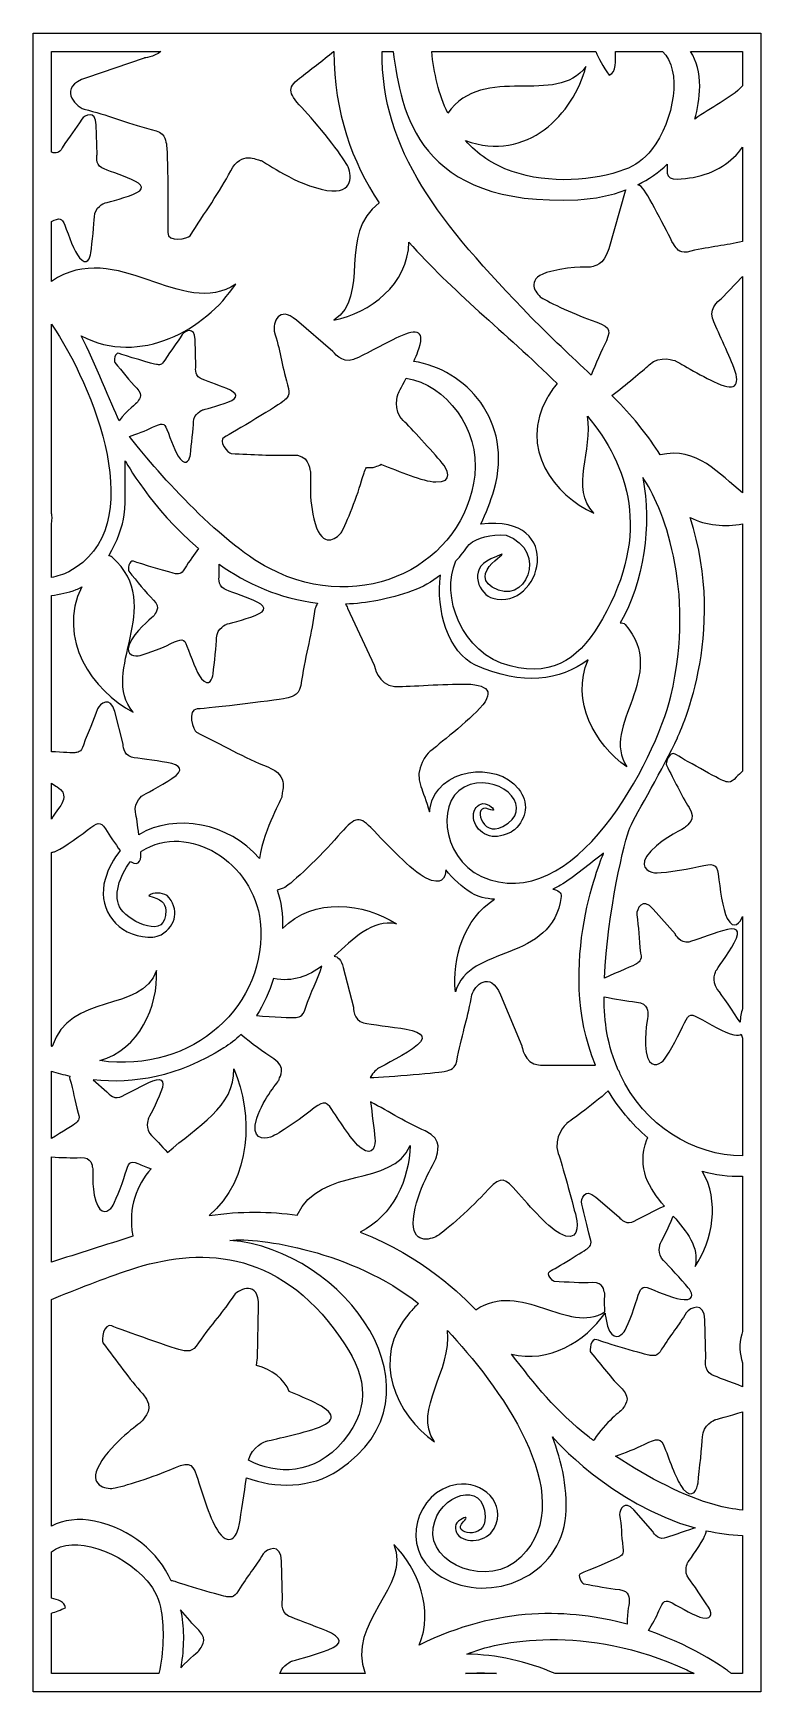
# Model space of a CAD drawing. Header units: centimetres. Extents: x -27 to -19.1, y -9 to 9.
import ezdxf

# ---------------------------------------------------------------- set-up
doc = ezdxf.new("R2010")
doc.units = ezdxf.units.CM
doc.header["$MEASUREMENT"] = 0
doc.layers.add('layer 1', color=7, linetype='Continuous')

msp = doc.modelspace()

# ---------------------------------------------------------------- linework, layer by layer
at = {"layer": 'layer 1', "color": 250}
for points, knots in [([(-26.99914, -9.00021), (-26.99914, -9.00021), (-19.10401, -9.00021), (-19.10401, -9.00021), (-19.10401, -9.00021), (-19.10401, -9.00021), (-19.10401, 9.00069), (-19.10401, 9.00069), (-19.10401, 9.00069), (-19.10401, 9.00069), (-26.99914, 9.00069), (-26.99914, 9.00069), (-26.99914, 9.00069), (-26.99914, 9.00069), (-26.99914, -9.00021), (-26.99914, -9.00021)], [0, 0, 0, 0, 0.2, 0.2, 0.2, 0.2, 0.4, 0.4, 0.4, 0.4, 0.6, 0.6, 0.6, 0.6, 1, 1, 1, 1]), ([(-23.73786, 8.80332), (-23.73786, 8.80332), (-23.74061, 8.80332), (-23.74061, 8.80332), (-23.74061, 8.80332), (-23.85847, 8.70278), (-23.99644, 8.59992), (-24.10883, 8.51162), (-24.10883, 8.51162), (-24.25323, 8.39818), (-24.23008, 8.34697), (-24.05421, 8.16005), (-24.05421, 8.16005), (-23.87109, 7.96541), (-23.60989, 7.62086), (-23.58119, 7.54911), (-23.58119, 7.54911), (-23.53847, 7.4423), (-23.52423, 7.22158), (-23.87311, 7.30702), (-23.87311, 7.30702), (-24.222, 7.39246), (-24.49969, 7.62031), (-24.5353, 7.62031), (-24.5353, 7.62031), (-24.57089, 7.62031), (-24.73794, 7.73259), (-24.8557, 7.50638), (-24.8557, 7.50638), (-24.97346, 7.28019), (-25.14138, 7.0467), (-25.29715, 6.80149), (-25.29715, 6.80149), (-25.31623, 6.77145), (-25.54635, 6.72317), (-25.53923, 6.83709), (-25.53923, 6.83709), (-25.53211, 6.95102), (-25.53923, 7.74846), (-25.55347, 7.79831), (-25.55347, 7.79831), (-25.56772, 7.84815), (-25.56059, 7.92647), (-25.71724, 7.95495), (-25.71724, 7.95495), (-26.00855, 8.03328), (-26.19097, 8.1145), (-26.44647, 8.1751), (-26.44647, 8.1751), (-26.55087, 8.21445), (-26.73385, 8.41117), (-26.42212, 8.51744), (-26.42212, 8.51744), (-26.42212, 8.51744), (-25.79556, 8.73105), (-25.79556, 8.73105), (-25.79556, 8.73105), (-25.79556, 8.73105), (-25.68818, 8.7382), (-25.61553, 8.80332), (-25.61553, 8.80332), (-25.61553, 8.80332), (-26.80176, 8.80332), (-26.80176, 8.80332), (-26.80176, 8.80332), (-26.80176, 8.80332), (-26.80176, 7.70776), (-26.80176, 7.70776), (-26.80176, 7.70776), (-26.7911, 7.70516), (-26.78383, 7.70369), (-26.78097, 7.70362), (-26.78097, 7.70362), (-26.75541, 7.70301), (-26.71956, 7.68816), (-26.68314, 7.75776), (-26.68314, 7.75776), (-26.60348, 7.88348), (-26.53843, 7.95747), (-26.47238, 8.06893), (-26.47238, 8.06893), (-26.43852, 8.11232), (-26.31899, 8.16963), (-26.3147, 8.0072), (-26.3147, 8.0072), (-26.3147, 8.0072), (-26.30608, 7.6807), (-26.30608, 7.6807), (-26.30608, 7.6807), (-26.30608, 7.6807), (-26.33074, 7.578), (-26.25443, 7.53949), (-26.25443, 7.53949), (-26.20435, 7.51423), (-26.03916, 7.45828), (-25.93206, 7.41286), (-25.93206, 7.41286), (-25.80057, 7.35709), (-25.77798, 7.30395), (-25.91804, 7.24976), (-25.91804, 7.24976), (-26.03395, 7.20492), (-26.22691, 7.15559), (-26.22691, 7.15559), (-26.22691, 7.15559), (-26.22691, 7.15559), (-26.33271, 7.1113), (-26.33515, 7.00903), (-26.33515, 7.00903), (-26.3369, 6.93552), (-26.35982, 6.72773), (-26.37256, 6.61667), (-26.37256, 6.61667), (-26.37813, 6.56815), (-26.41619, 6.46508), (-26.4981, 6.56385), (-26.4981, 6.56385), (-26.55631, 6.63401), (-26.61177, 6.79936), (-26.6571, 6.91842), (-26.6571, 6.91842), (-26.6864, 6.99541), (-26.71182, 6.99959), (-26.80176, 6.95808), (-26.80176, 6.95808), (-26.80176, 6.95808), (-26.80176, 6.30719), (-26.80176, 6.30719), (-26.80176, 6.30719), (-26.09586, 6.78583), (-25.37517, 5.88383), (-24.80064, 6.27839), (-24.80064, 6.27839), (-25.13513, 5.77844), (-25.8364, 5.38483), (-26.47759, 5.71477), (-26.47759, 5.71477), (-26.3293, 5.42485), (-26.15343, 4.97933), (-26.06487, 4.79455), (-26.06487, 4.79455), (-25.98323, 4.91023), (-25.87289, 4.98374), (-25.86863, 4.99742), (-25.86863, 4.99742), (-25.86393, 5.01246), (-25.79452, 5.06824), (-25.87456, 5.14778), (-25.87456, 5.14778), (-25.95462, 5.22732), (-26.03113, 5.32901), (-26.11421, 5.4271), (-26.11421, 5.4271), (-26.1244, 5.43912), (-26.11448, 5.54268), (-26.0673, 5.52468), (-26.0673, 5.52468), (-26.0201, 5.50667), (-25.68228, 5.40466), (-25.65935, 5.40412), (-25.65935, 5.40412), (-25.63642, 5.40357), (-25.60427, 5.39025), (-25.57161, 5.45267), (-25.57161, 5.45267), (-25.50016, 5.56543), (-25.44183, 5.6318), (-25.38258, 5.73175), (-25.38258, 5.73175), (-25.35222, 5.77067), (-25.24501, 5.82206), (-25.24117, 5.67638), (-25.24117, 5.67638), (-25.24117, 5.67638), (-25.23344, 5.38356), (-25.23344, 5.38356), (-25.23344, 5.38356), (-25.23344, 5.38356), (-25.25556, 5.29144), (-25.18711, 5.25691), (-25.18711, 5.25691), (-25.1422, 5.23425), (-24.99404, 5.18407), (-24.89799, 5.14334), (-24.89799, 5.14334), (-24.78005, 5.09333), (-24.7598, 5.04566), (-24.88541, 4.99705), (-24.88541, 4.99705), (-24.98938, 4.95684), (-25.16243, 4.9126), (-25.16243, 4.9126), (-25.16243, 4.9126), (-25.16243, 4.9126), (-25.25732, 4.87288), (-25.2595, 4.78115), (-25.2595, 4.78115), (-25.26108, 4.71523), (-25.28163, 4.52887), (-25.29306, 4.42926), (-25.29306, 4.42926), (-25.29806, 4.38575), (-25.33219, 4.29331), (-25.40567, 4.38189), (-25.40567, 4.38189), (-25.45785, 4.44482), (-25.50761, 4.59312), (-25.54825, 4.6999), (-25.54825, 4.6999), (-25.57716, 4.77584), (-25.60184, 4.7728), (-25.70396, 4.72312), (-25.70396, 4.72312), (-25.77623, 4.68796), (-25.88247, 4.64672), (-25.95384, 4.62304), (-25.95384, 4.62304), (-25.69889, 4.28797), (-24.98846, 3.48036), (-24.43773, 3.19292), (-24.43773, 3.19292), (-23.4149, 2.65911), (-22.31606, 3.24376), (-22.20849, 4.20427), (-22.20849, 4.20427), (-22.15215, 4.70738), (-22.5185, 5.18489), (-22.95315, 5.25753), (-22.95315, 5.25753), (-23.00158, 5.1581), (-23.04177, 5.08156), (-23.04177, 5.08156), (-23.04177, 5.08156), (-23.04177, 5.08156), (-23.10217, 4.9093), (-22.98389, 4.79741), (-22.98389, 4.79741), (-22.89887, 4.71699), (-22.67767, 4.46845), (-22.55998, 4.335), (-22.55998, 4.335), (-22.50856, 4.2767), (-22.42729, 4.12187), (-22.63136, 4.1303), (-22.63136, 4.1303), (-22.77632, 4.13628), (-23.0309, 4.24697), (-23.21993, 4.32029), (-23.21993, 4.32029), (-23.21993, 4.32029), (-23.22404, 4.32187), (-23.22404, 4.32187), (-23.22404, 4.32187), (-23.24387, 4.31092), (-23.26575, 4.30154), (-23.28958, 4.29396), (-23.28958, 4.29396), (-23.31843, 4.2848), (-23.35019, 4.28371), (-23.38367, 4.28828), (-23.38367, 4.28828), (-23.4011, 4.25613), (-23.41659, 4.2085), (-23.43559, 4.14265), (-23.43559, 4.14265), (-23.49378, 3.94103), (-23.622, 3.62665), (-23.65899, 3.57854), (-23.65899, 3.57854), (-23.71404, 3.50693), (-23.85746, 3.40895), (-23.93939, 3.67886), (-23.93939, 3.67886), (-24.02133, 3.94876), (-23.97855, 4.22756), (-23.99281, 4.25161), (-23.99281, 4.25161), (-24.00705, 4.27566), (-23.99806, 4.43346), (-24.19802, 4.42248), (-24.19802, 4.42248), (-24.39798, 4.41149), (-24.62293, 4.43147), (-24.85095, 4.43855), (-24.85095, 4.43855), (-24.87889, 4.43941), (-25.00362, 4.57556), (-24.9238, 4.61635), (-24.9238, 4.61635), (-24.84398, 4.65714), (-24.30809, 4.98117), (-24.28011, 5.01074), (-24.28011, 5.01074), (-24.25214, 5.04032), (-24.19638, 5.06685), (-24.23984, 5.18407), (-24.23984, 5.18407), (-24.30354, 5.41225), (-24.32169, 5.568), (-24.38302, 5.76486), (-24.38302, 5.76486), (-24.39822, 5.85115), (-24.33857, 6.05351), (-24.14199, 5.88546), (-24.14199, 5.88546), (-24.14199, 5.88546), (-23.74687, 5.54765), (-23.74687, 5.54765), (-23.74687, 5.54765), (-23.74687, 5.54765), (-23.65175, 5.40905), (-23.5249, 5.45821), (-23.5249, 5.45821), (-23.44165, 5.49047), (-23.19946, 5.62611), (-23.03164, 5.7043), (-23.03164, 5.7043), (-22.82555, 5.80031), (-22.73865, 5.77035), (-22.82388, 5.54704), (-22.82388, 5.54704), (-22.83675, 5.51331), (-22.85219, 5.47639), (-22.86882, 5.43856), (-22.86882, 5.43856), (-22.31148, 5.35269), (-21.78202, 4.79515), (-21.99818, 4.048), (-21.99818, 4.048), (-22.0361, 3.91692), (-22.08415, 3.79107), (-22.14212, 3.67367), (-22.14212, 3.67367), (-21.20402, 3.78227), (-21.48738, 2.72508), (-22.01219, 2.86761), (-22.01219, 2.86761), (-22.1462, 2.90399), (-22.29786, 3.17825), (-22.03296, 3.296), (-22.03296, 3.296), (-21.64794, 3.46715), (-22.31319, 3.17192), (-22.01795, 2.98785), (-22.01795, 2.98785), (-21.65751, 2.76309), (-21.39824, 3.3809), (-21.86786, 3.55316), (-21.86786, 3.55316), (-22.04042, 3.56675), (-22.17348, 3.52691), (-22.27001, 3.45292), (-22.27001, 3.45292), (-22.31351, 3.38874), (-22.36069, 3.32857), (-22.41151, 3.27313), (-22.41151, 3.27313), (-22.58431, 2.89757), (-22.35221, 2.26584), (-21.82501, 2.13307), (-21.82501, 2.13307), (-21.31795, 2.00538), (-21.04985, 2.2469), (-20.82281, 2.64451), (-20.82281, 2.64451), (-20.28686, 3.58316), (-20.5442, 4.31106), (-20.98377, 4.84581), (-20.98377, 4.84581), (-20.92172, 4.47547), (-21.17675, 4.05719), (-20.91561, 3.79293), (-20.91561, 3.79293), (-21.3438, 3.98004), (-21.73721, 4.50007), (-21.41992, 5.04535), (-21.41992, 5.04535), (-21.39453, 5.08898), (-21.35544, 5.15619), (-21.31359, 5.19689), (-21.31359, 5.19689), (-21.87813, 5.75484), (-22.46599, 6.20912), (-22.92149, 6.73392), (-22.92149, 6.73392), (-22.93045, 6.27585), (-23.34673, 5.96261), (-23.73585, 5.88636), (-23.73585, 5.88636), (-23.33648, 6.14397), (-23.69881, 6.82609), (-23.24577, 7.15874), (-23.24577, 7.15874), (-23.54093, 7.6079), (-23.73006, 8.12807), (-23.73786, 8.80332)], [0, 0, 0, 0, 0.01, 0.01, 0.01, 0.01, 0.02, 0.02, 0.02, 0.02, 0.03, 0.03, 0.03, 0.03, 0.04, 0.04, 0.04, 0.04, 0.05, 0.05, 0.05, 0.05, 0.06, 0.06, 0.06, 0.06, 0.07, 0.07, 0.07, 0.07, 0.08, 0.08, 0.08, 0.08, 0.09, 0.09, 0.09, 0.09, 0.1, 0.1, 0.1, 0.1, 0.11, 0.11, 0.11, 0.11, 0.12, 0.12, 0.12, 0.12, 0.13, 0.13, 0.13, 0.13, 0.14, 0.14, 0.14, 0.14, 0.15, 0.15, 0.15, 0.15, 0.16, 0.16, 0.16, 0.16, 0.17, 0.17, 0.17, 0.17, 0.18, 0.18, 0.18, 0.18, 0.19, 0.19, 0.19, 0.19, 0.2, 0.2, 0.2, 0.2, 0.21, 0.21, 0.21, 0.21, 0.22, 0.22, 0.22, 0.22, 0.23, 0.23, 0.23, 0.23, 0.24, 0.24, 0.24, 0.24, 0.25, 0.25, 0.25, 0.25, 0.26, 0.26, 0.26, 0.26, 0.27, 0.27, 0.27, 0.27, 0.28, 0.28, 0.28, 0.28, 0.29, 0.29, 0.29, 0.29, 0.3, 0.3, 0.3, 0.3, 0.31, 0.31, 0.31, 0.31, 0.32, 0.32, 0.32, 0.32, 0.33, 0.33, 0.33, 0.33, 0.34, 0.34, 0.34, 0.34, 0.35, 0.35, 0.35, 0.35, 0.36, 0.36, 0.36, 0.36, 0.37, 0.37, 0.37, 0.37, 0.38, 0.38, 0.38, 0.38, 0.39, 0.39, 0.39, 0.39, 0.4, 0.4, 0.4, 0.4, 0.41, 0.41, 0.41, 0.41, 0.42, 0.42, 0.42, 0.42, 0.43, 0.43, 0.43, 0.43, 0.44, 0.44, 0.44, 0.44, 0.45, 0.45, 0.45, 0.45, 0.46, 0.46, 0.46, 0.46, 0.47, 0.47, 0.47, 0.47, 0.48, 0.48, 0.48, 0.48, 0.49, 0.49, 0.49, 0.49, 0.5, 0.5, 0.5, 0.5, 0.51, 0.51, 0.51, 0.51, 0.52, 0.52, 0.52, 0.52, 0.53, 0.53, 0.53, 0.53, 0.54, 0.54, 0.54, 0.54, 0.55, 0.55, 0.55, 0.55, 0.56, 0.56, 0.56, 0.56, 0.57, 0.57, 0.57, 0.57, 0.58, 0.58, 0.58, 0.58, 0.59, 0.59, 0.59, 0.59, 0.6, 0.6, 0.6, 0.6, 0.61, 0.61, 0.61, 0.61, 0.62, 0.62, 0.62, 0.62, 0.63, 0.63, 0.63, 0.63, 0.64, 0.64, 0.64, 0.64, 0.65, 0.65, 0.65, 0.65, 0.66, 0.66, 0.66, 0.66, 0.67, 0.67, 0.67, 0.67, 0.68, 0.68, 0.68, 0.68, 0.69, 0.69, 0.69, 0.69, 0.7, 0.7, 0.7, 0.7, 0.71, 0.71, 0.71, 0.71, 0.72, 0.72, 0.72, 0.72, 0.73, 0.73, 0.73, 0.73, 0.74, 0.74, 0.74, 0.74, 0.75, 0.75, 0.75, 0.75, 0.76, 0.76, 0.76, 0.76, 0.77, 0.77, 0.77, 0.77, 0.78, 0.78, 0.78, 0.78, 0.79, 0.79, 0.79, 0.79, 0.8, 0.8, 0.8, 0.8, 0.81, 0.81, 0.81, 0.81, 0.82, 0.82, 0.82, 0.82, 0.83, 0.83, 0.83, 0.83, 0.84, 0.84, 0.84, 0.84, 0.85, 0.85, 0.85, 0.85, 0.86, 0.86, 0.86, 0.86, 0.87, 0.87, 0.87, 0.87, 0.88, 0.88, 0.88, 0.88, 0.89, 0.89, 0.89, 0.89, 0.9, 0.9, 0.9, 0.9, 0.91, 0.91, 0.91, 0.91, 0.92, 0.92, 0.92, 0.92, 0.93, 0.93, 0.93, 0.93, 0.94, 0.94, 0.94, 0.94, 0.95, 0.95, 0.95, 0.95, 0.96, 0.96, 0.96, 0.96, 0.97, 0.97, 0.97, 0.97, 0.98, 0.98, 0.98, 0.98, 1, 1, 1, 1]), ([(-23.09466, 8.80332), (-23.09466, 8.80332), (-23.21399, 8.80332), (-23.21399, 8.80332), (-23.21399, 8.80332), (-23.22105, 7.72763), (-22.59486, 6.94311), (-21.59409, 5.9165), (-21.59409, 5.9165), (-21.38277, 5.69972), (-21.1609, 5.49531), (-20.94483, 5.28846), (-20.94483, 5.28846), (-20.89791, 5.41129), (-20.83121, 5.54906), (-20.77996, 5.66282), (-20.77996, 5.66282), (-20.72073, 5.7943), (-20.75546, 5.82151), (-20.94587, 5.88762), (-20.94587, 5.88762), (-21.14411, 5.95646), (-21.45122, 6.10123), (-21.49729, 6.14073), (-21.49729, 6.14073), (-21.56587, 6.19952), (-21.65607, 6.34795), (-21.38219, 6.4154), (-21.38219, 6.4154), (-21.10831, 6.48285), (-20.96121, 6.45238), (-20.93643, 6.46533), (-20.93643, 6.46533), (-20.91166, 6.47828), (-20.81034, 6.46874), (-20.75489, 6.66116), (-20.75489, 6.66116), (-20.75489, 6.66116), (-20.57505, 7.28522), (-20.57505, 7.28522), (-20.57505, 7.28522), (-20.57375, 7.28971), (-20.57171, 7.29455), (-20.56901, 7.29949), (-20.56901, 7.29949), (-20.73025, 7.23829), (-20.90675, 7.20272), (-21.08979, 7.19374), (-21.08979, 7.19374), (-22.82654, 7.10853), (-23.00517, 8.14624), (-23.09466, 8.80332)], [0, 0, 0, 0, 0.07142857, 0.07142857, 0.07142857, 0.07142857, 0.14285714, 0.14285714, 0.14285714, 0.14285714, 0.21428571, 0.21428571, 0.21428571, 0.21428571, 0.28571429, 0.28571429, 0.28571429, 0.28571429, 0.35714286, 0.35714286, 0.35714286, 0.35714286, 0.42857143, 0.42857143, 0.42857143, 0.42857143, 0.5, 0.5, 0.5, 0.5, 0.57142857, 0.57142857, 0.57142857, 0.57142857, 0.64285714, 0.64285714, 0.64285714, 0.64285714, 0.71428571, 0.71428571, 0.71428571, 0.71428571, 0.78571429, 0.78571429, 0.78571429, 0.78571429, 0.85714286, 0.85714286, 0.85714286, 0.85714286, 1, 1, 1, 1]), ([(-20.17228, 8.80332), (-20.17228, 8.80332), (-20.6803, 8.80332), (-20.6803, 8.80332), (-20.6803, 8.80332), (-20.68247, 8.7007), (-20.66491, 8.57965), (-20.74933, 8.54448), (-20.74933, 8.54448), (-20.81963, 8.64185), (-20.86596, 8.72789), (-20.89298, 8.80332), (-20.89298, 8.80332), (-20.89298, 8.80332), (-22.67478, 8.80332), (-22.67478, 8.80332), (-22.67478, 8.80332), (-22.65156, 8.56544), (-22.59838, 8.33501), (-22.5016, 8.1323), (-22.5016, 8.1323), (-22.10299, 8.68307), (-21.32669, 8.19438), (-21.00107, 8.63947), (-21.00107, 8.63947), (-21.13344, 8.12585), (-21.64203, 7.59141), (-22.30773, 7.83525), (-22.30773, 7.83525), (-22.18054, 7.69041), (-22.01548, 7.57426), (-21.80341, 7.5002), (-21.80341, 7.5002), (-21.40243, 7.3602), (-20.90418, 7.39762), (-20.58257, 7.51965), (-20.58257, 7.51965), (-20.46967, 7.56249), (-20.36883, 7.63218), (-20.2891, 7.73517), (-20.2891, 7.73517), (-20.03875, 8.05857), (-19.9563, 8.60501), (-20.17228, 8.80332)], [0, 0, 0, 0, 0.08333333, 0.08333333, 0.08333333, 0.08333333, 0.16666667, 0.16666667, 0.16666667, 0.16666667, 0.25, 0.25, 0.25, 0.25, 0.33333333, 0.33333333, 0.33333333, 0.33333333, 0.41666667, 0.41666667, 0.41666667, 0.41666667, 0.5, 0.5, 0.5, 0.5, 0.58333333, 0.58333333, 0.58333333, 0.58333333, 0.66666667, 0.66666667, 0.66666667, 0.66666667, 0.75, 0.75, 0.75, 0.75, 0.83333333, 0.83333333, 0.83333333, 0.83333333, 1, 1, 1, 1]), ([(-19.30139, 8.42857), (-19.30139, 8.42857), (-19.30139, 8.80332), (-19.30139, 8.80332), (-19.30139, 8.80332), (-19.30139, 8.80332), (-19.86577, 8.80332), (-19.86577, 8.80332), (-19.86577, 8.80332), (-19.80228, 8.69637), (-19.76421, 8.56969), (-19.76673, 8.42429), (-19.76673, 8.42429), (-19.76895, 8.29565), (-19.78772, 8.17666), (-19.8207, 8.0675), (-19.8207, 8.0675), (-19.646, 8.1974), (-19.4347, 8.28982), (-19.30139, 8.42857)], [0, 0, 0, 0, 0.16666667, 0.16666667, 0.16666667, 0.16666667, 0.33333333, 0.33333333, 0.33333333, 0.33333333, 0.5, 0.5, 0.5, 0.5, 0.66666667, 0.66666667, 0.66666667, 0.66666667, 1, 1, 1, 1]), ([(-19.30139, 6.74096), (-19.30139, 6.74096), (-19.30139, 7.76331), (-19.30139, 7.76331), (-19.30139, 7.76331), (-19.41681, 7.60232), (-19.59242, 7.47986), (-19.83959, 7.43613), (-19.83959, 7.43613), (-19.93292, 7.41963), (-20.11568, 7.38733), (-20.12009, 7.48065), (-20.12009, 7.48065), (-20.12173, 7.51531), (-20.12117, 7.54821), (-20.11864, 7.57952), (-20.11864, 7.57952), (-20.21191, 7.48958), (-20.32025, 7.41487), (-20.4395, 7.35587), (-20.4395, 7.35587), (-20.41603, 7.34765), (-20.39172, 7.32918), (-20.36853, 7.29587), (-20.36853, 7.29587), (-20.2804, 7.16927), (-20.06211, 6.71425), (-20.03406, 6.68474), (-20.03406, 6.68474), (-20.00601, 6.65524), (-19.98248, 6.59814), (-19.86311, 6.6353), (-19.86311, 6.6353), (-19.64194, 6.68453), (-19.48915, 6.69565), (-19.30139, 6.74096)], [0, 0, 0, 0, 0.1, 0.1, 0.1, 0.1, 0.2, 0.2, 0.2, 0.2, 0.3, 0.3, 0.3, 0.3, 0.4, 0.4, 0.4, 0.4, 0.5, 0.5, 0.5, 0.5, 0.6, 0.6, 0.6, 0.6, 0.7, 0.7, 0.7, 0.7, 0.8, 0.8, 0.8, 0.8, 1, 1, 1, 1]), ([(-19.30139, 4.01242), (-19.30139, 4.01242), (-19.30139, 6.36001), (-19.30139, 6.36001), (-19.30139, 6.36001), (-19.30139, 6.36001), (-19.52629, 6.12368), (-19.52629, 6.12368), (-19.52629, 6.12368), (-19.52629, 6.12368), (-19.66976, 6.03607), (-19.62742, 5.90678), (-19.62742, 5.90678), (-19.59964, 5.82194), (-19.47707, 5.57286), (-19.40794, 5.40112), (-19.40794, 5.40112), (-19.32304, 5.19021), (-19.35757, 5.10504), (-19.57603, 5.20203), (-19.57603, 5.20203), (-19.75683, 5.2823), (-20.02924, 5.44439), (-20.02924, 5.44439), (-20.02924, 5.44439), (-20.02924, 5.44439), (-20.19806, 5.51388), (-20.31608, 5.40172), (-20.31608, 5.40172), (-20.38626, 5.33503), (-20.57631, 5.18141), (-20.71885, 5.06781), (-20.71885, 5.06781), (-20.70009, 5.04901), (-20.6814, 5.03012), (-20.66283, 5.01118), (-20.66283, 5.01118), (-20.47372, 4.81827), (-20.31986, 4.62127), (-20.19505, 4.4237), (-20.19505, 4.4237), (-19.79721, 4.51856), (-19.55589, 4.2132), (-19.30139, 4.01242)], [0, 0, 0, 0, 0.08333333, 0.08333333, 0.08333333, 0.08333333, 0.16666667, 0.16666667, 0.16666667, 0.16666667, 0.25, 0.25, 0.25, 0.25, 0.33333333, 0.33333333, 0.33333333, 0.33333333, 0.41666667, 0.41666667, 0.41666667, 0.41666667, 0.5, 0.5, 0.5, 0.5, 0.58333333, 0.58333333, 0.58333333, 0.58333333, 0.66666667, 0.66666667, 0.66666667, 0.66666667, 0.75, 0.75, 0.75, 0.75, 0.83333333, 0.83333333, 0.83333333, 0.83333333, 1, 1, 1, 1]), ([(-26.80176, 5.8429), (-26.80176, 5.8429), (-26.80176, 3.80203), (-26.80176, 3.80203), (-26.80176, 3.80203), (-26.79822, 3.78482), (-26.79565, 3.76691), (-26.79415, 3.74832), (-26.79415, 3.74832), (-26.79283, 3.73206), (-26.79556, 3.70767), (-26.80176, 3.68035), (-26.80176, 3.68035), (-26.80176, 3.68035), (-26.80176, 3.09413), (-26.80176, 3.09413), (-26.80176, 3.09413), (-26.73759, 3.10406), (-26.67388, 3.12416), (-26.61313, 3.15604), (-26.61313, 3.15604), (-25.70868, 3.63071), (-26.34639, 5.17796), (-26.80176, 5.8429)], [0, 0, 0, 0, 0.14285714, 0.14285714, 0.14285714, 0.14285714, 0.28571429, 0.28571429, 0.28571429, 0.28571429, 0.42857143, 0.42857143, 0.42857143, 0.42857143, 0.57142857, 0.57142857, 0.57142857, 0.57142857, 0.71428571, 0.71428571, 0.71428571, 0.71428571, 1, 1, 1, 1]), ([(-26.80176, 2.89906), (-26.80176, 2.89906), (-26.80176, 1.2024), (-26.80176, 1.2024), (-26.80176, 1.2024), (-26.67971, 1.19443), (-26.56127, 1.18824), (-26.54715, 1.19113), (-26.54715, 1.19113), (-26.51912, 1.19684), (-26.47633, 1.18958), (-26.454, 1.27456), (-26.454, 1.27456), (-26.39851, 1.43151), (-26.34606, 1.52841), (-26.30185, 1.66641), (-26.30185, 1.66641), (-26.27576, 1.72217), (-26.15974, 1.81448), (-26.11453, 1.63845), (-26.11453, 1.63845), (-26.11453, 1.63845), (-26.02367, 1.28463), (-26.02367, 1.28463), (-26.02367, 1.28463), (-26.02367, 1.28463), (-26.02492, 1.1665), (-25.93211, 1.14356), (-25.93211, 1.14356), (-25.87121, 1.1285), (-25.67714, 1.10873), (-25.54905, 1.08593), (-25.54905, 1.08593), (-25.39176, 1.05794), (-25.35387, 1.00562), (-25.49307, 0.91161), (-25.49307, 0.91161), (-25.60825, 0.83379), (-25.80632, 0.73187), (-25.80632, 0.73187), (-25.80632, 0.73187), (-25.80632, 0.73187), (-25.91063, 0.65717), (-25.88776, 0.54506), (-25.88776, 0.54506), (-25.87822, 0.49827), (-25.86514, 0.40036), (-25.85316, 0.30211), (-25.85316, 0.30211), (-25.45773, 0.53965), (-24.87406, 0.43006), (-24.54453, 0.04452), (-24.54453, 0.04452), (-24.48653, 0.39513), (-24.29769, 0.68496), (-24.30148, 0.72025), (-24.30148, 0.72025), (-24.30543, 0.7569), (-24.20834, 0.94129), (-24.45424, 1.03746), (-24.45424, 1.03746), (-24.70013, 1.13363), (-24.95909, 1.28065), (-25.22875, 1.41383), (-25.22875, 1.41383), (-25.2618, 1.43015), (-25.33698, 1.66169), (-25.21892, 1.66698), (-25.21892, 1.66698), (-25.10085, 1.67226), (-24.28074, 1.76791), (-24.23101, 1.78809), (-24.23101, 1.78809), (-24.18128, 1.80827), (-24.09986, 1.80962), (-24.08789, 1.97402), (-24.08789, 1.97402), (-24.03953, 2.28259), (-23.97612, 2.47936), (-23.94204, 2.74909), (-23.94204, 2.74909), (-23.93681, 2.76926), (-23.92657, 2.79265), (-23.91249, 2.81559), (-23.91249, 2.81559), (-24.32705, 2.86185), (-24.68561, 3.02852), (-24.98292, 3.23621), (-24.98292, 3.23621), (-24.98292, 3.23621), (-24.97964, 3.11186), (-24.97964, 3.11186), (-24.97964, 3.11186), (-24.97964, 3.11186), (-25.0043, 3.00916), (-24.92799, 2.97065), (-24.92799, 2.97065), (-24.87791, 2.94538), (-24.71271, 2.88943), (-24.60563, 2.84401), (-24.60563, 2.84401), (-24.47413, 2.78825), (-24.45154, 2.7351), (-24.5916, 2.68091), (-24.5916, 2.68091), (-24.70752, 2.63607), (-24.90047, 2.58674), (-24.90047, 2.58674), (-24.90047, 2.58674), (-24.90047, 2.58674), (-25.00627, 2.54246), (-25.00871, 2.44019), (-25.00871, 2.44019), (-25.01047, 2.36668), (-25.03338, 2.15889), (-25.04612, 2.04782), (-25.04612, 2.04782), (-25.0517, 1.9993), (-25.08976, 1.89624), (-25.17168, 1.995), (-25.17168, 1.995), (-25.22987, 2.06517), (-25.28533, 2.23052), (-25.33066, 2.34958), (-25.33066, 2.34958), (-25.36289, 2.43426), (-25.39041, 2.43087), (-25.50427, 2.37548), (-25.50427, 2.37548), (-25.62284, 2.31779), (-25.82349, 2.24535), (-25.8615, 2.24237), (-25.8615, 2.24237), (-25.91808, 2.23793), (-26.02413, 2.26363), (-25.93266, 2.41542), (-25.93266, 2.41542), (-25.84119, 2.56721), (-25.6931, 2.66455), (-25.68786, 2.68132), (-25.68786, 2.68132), (-25.68264, 2.69809), (-25.60524, 2.76029), (-25.69449, 2.84896), (-25.69449, 2.84896), (-25.78375, 2.93766), (-25.86906, 3.05102), (-25.96169, 3.1604), (-25.96169, 3.1604), (-25.97304, 3.1738), (-25.96199, 3.28928), (-25.90939, 3.26919), (-25.90939, 3.26919), (-25.85676, 3.24912), (-25.4801, 3.13539), (-25.45453, 3.13478), (-25.45453, 3.13478), (-25.42897, 3.13417), (-25.39312, 3.11932), (-25.3567, 3.18892), (-25.3567, 3.18892), (-25.30088, 3.27701), (-25.25222, 3.33973), (-25.20538, 3.40771), (-25.20538, 3.40771), (-25.72194, 3.84454), (-25.99994, 4.35789), (-25.99994, 4.35789), (-25.99994, 4.35789), (-26.0027, 4.1829), (-25.9922, 3.93568), (-26.01156, 3.77347), (-26.01156, 3.77347), (-26.02559, 3.65599), (-26.08822, 3.48522), (-26.17787, 3.32921), (-26.17787, 3.32921), (-26.16577, 3.32812), (-26.15418, 3.32319), (-26.14333, 3.31355), (-26.14333, 3.31355), (-25.54193, 2.77879), (-26.29636, 2.0787), (-25.91315, 1.63068), (-25.91315, 1.63068), (-26.35892, 1.86492), (-26.74611, 2.42796), (-26.47282, 2.99154), (-26.47282, 2.99154), (-26.49317, 2.97922), (-26.51373, 2.96901), (-26.53439, 2.96135), (-26.53439, 2.96135), (-26.62081, 2.92932), (-26.71092, 2.90805), (-26.80176, 2.89906)], [0, 0, 0, 0, 0.02, 0.02, 0.02, 0.02, 0.04, 0.04, 0.04, 0.04, 0.06, 0.06, 0.06, 0.06, 0.08, 0.08, 0.08, 0.08, 0.1, 0.1, 0.1, 0.1, 0.12, 0.12, 0.12, 0.12, 0.14, 0.14, 0.14, 0.14, 0.16, 0.16, 0.16, 0.16, 0.18, 0.18, 0.18, 0.18, 0.2, 0.2, 0.2, 0.2, 0.22, 0.22, 0.22, 0.22, 0.24, 0.24, 0.24, 0.24, 0.26, 0.26, 0.26, 0.26, 0.28, 0.28, 0.28, 0.28, 0.3, 0.3, 0.3, 0.3, 0.32, 0.32, 0.32, 0.32, 0.34, 0.34, 0.34, 0.34, 0.36, 0.36, 0.36, 0.36, 0.38, 0.38, 0.38, 0.38, 0.4, 0.4, 0.4, 0.4, 0.42, 0.42, 0.42, 0.42, 0.44, 0.44, 0.44, 0.44, 0.46, 0.46, 0.46, 0.46, 0.48, 0.48, 0.48, 0.48, 0.5, 0.5, 0.5, 0.5, 0.52, 0.52, 0.52, 0.52, 0.54, 0.54, 0.54, 0.54, 0.56, 0.56, 0.56, 0.56, 0.58, 0.58, 0.58, 0.58, 0.6, 0.6, 0.6, 0.6, 0.62, 0.62, 0.62, 0.62, 0.64, 0.64, 0.64, 0.64, 0.66, 0.66, 0.66, 0.66, 0.68, 0.68, 0.68, 0.68, 0.7, 0.7, 0.7, 0.7, 0.72, 0.72, 0.72, 0.72, 0.74, 0.74, 0.74, 0.74, 0.76, 0.76, 0.76, 0.76, 0.78, 0.78, 0.78, 0.78, 0.8, 0.8, 0.8, 0.8, 0.82, 0.82, 0.82, 0.82, 0.84, 0.84, 0.84, 0.84, 0.86, 0.86, 0.86, 0.86, 0.88, 0.88, 0.88, 0.88, 0.9, 0.9, 0.9, 0.9, 0.92, 0.92, 0.92, 0.92, 0.94, 0.94, 0.94, 0.94, 0.96, 0.96, 0.96, 0.96, 1, 1, 1, 1]), ([(-20.97914, 2.20011), (-21.16858, 1.75578), (-20.90095, 1.27687), (-20.55877, 1.03858), (-20.55877, 1.03858), (-20.85385, 1.48593), (-20.09437, 2.03223), (-20.57646, 2.58245), (-20.57646, 2.58245), (-20.59143, 2.59954), (-20.61005, 2.60423), (-20.63052, 2.60054), (-20.63052, 2.60054), (-20.3696, 3.04529), (-20.28491, 3.66064), (-20.38537, 4.17763), (-20.38537, 4.17763), (-20.18186, 3.88807), (-19.79898, 2.97933), (-20.08138, 1.80435), (-20.08138, 1.80435), (-20.24944, 1.10512), (-21.13642, -0.60601), (-22.13505, -0.15015), (-22.13505, -0.15015), (-22.57766, 0.05189), (-22.64179, 0.73388), (-22.256, 0.84632), (-22.256, 0.84632), (-21.89392, 0.95186), (-21.54558, 0.56916), (-21.90395, 0.38998), (-21.90395, 0.38998), (-22.13725, 0.26282), (-22.23498, 0.65253), (-22.05755, 0.57966), (-22.05755, 0.57966), (-21.97837, 0.54714), (-21.99601, 0.58355), (-22.04938, 0.61704), (-22.04938, 0.61704), (-22.11053, 0.66576), (-22.18024, 0.62571), (-22.20361, 0.58165), (-22.20361, 0.58165), (-22.27168, 0.45332), (-22.15264, 0.28327), (-21.98943, 0.28152), (-21.98943, 0.28152), (-21.91354, 0.28071), (-21.81129, 0.32512), (-21.77778, 0.35572), (-21.77778, 0.35572), (-21.63866, 0.48273), (-21.61783, 0.65232), (-21.7329, 0.79944), (-21.7329, 0.79944), (-21.97433, 1.10813), (-22.62116, 1.02327), (-22.692, 0.59181), (-22.692, 0.59181), (-22.69425, 0.5781), (-22.69615, 0.56449), (-22.69775, 0.55092), (-22.69775, 0.55092), (-22.73512, 0.66567), (-22.76952, 0.76635), (-22.79261, 0.82327), (-22.79261, 0.82327), (-22.87333, 1.02219), (-22.70665, 1.19582), (-22.70665, 1.19582), (-22.70665, 1.19582), (-22.70665, 1.19582), (-22.37638, 1.45193), (-22.19068, 1.63507), (-22.19068, 1.63507), (-21.96631, 1.85638), (-22.05417, 1.93982), (-22.35392, 1.93735), (-22.35392, 1.93735), (-22.598, 1.93535), (-22.96276, 1.90507), (-23.08027, 1.9119), (-23.08027, 1.9119), (-23.25933, 1.92228), (-23.29764, 2.1406), (-23.29764, 2.1406), (-23.29764, 2.1406), (-23.29764, 2.1406), (-23.58692, 2.76194), (-23.58692, 2.76194), (-23.58692, 2.76194), (-23.59408, 2.77731), (-23.60131, 2.79136), (-23.60863, 2.80423), (-23.60863, 2.80423), (-23.38253, 2.81199), (-23.14212, 2.85611), (-22.8879, 2.94789), (-22.8879, 2.94789), (-22.77588, 2.98833), (-22.67301, 3.04618), (-22.57943, 3.11829), (-22.57943, 3.11829), (-22.631, 2.73731), (-22.49682, 2.2782), (-22.19833, 2.1433), (-22.19833, 2.1433), (-21.6889, 1.91307), (-21.28118, 1.97504), (-20.97914, 2.20011)], [0, 0, 0, 0, 0.03448276, 0.03448276, 0.03448276, 0.03448276, 0.06896552, 0.06896552, 0.06896552, 0.06896552, 0.10344828, 0.10344828, 0.10344828, 0.10344828, 0.13793103, 0.13793103, 0.13793103, 0.13793103, 0.17241379, 0.17241379, 0.17241379, 0.17241379, 0.20689655, 0.20689655, 0.20689655, 0.20689655, 0.24137931, 0.24137931, 0.24137931, 0.24137931, 0.27586207, 0.27586207, 0.27586207, 0.27586207, 0.31034483, 0.31034483, 0.31034483, 0.31034483, 0.34482759, 0.34482759, 0.34482759, 0.34482759, 0.37931034, 0.37931034, 0.37931034, 0.37931034, 0.4137931, 0.4137931, 0.4137931, 0.4137931, 0.44827586, 0.44827586, 0.44827586, 0.44827586, 0.48275862, 0.48275862, 0.48275862, 0.48275862, 0.51724138, 0.51724138, 0.51724138, 0.51724138, 0.55172414, 0.55172414, 0.55172414, 0.55172414, 0.5862069, 0.5862069, 0.5862069, 0.5862069, 0.62068966, 0.62068966, 0.62068966, 0.62068966, 0.65517241, 0.65517241, 0.65517241, 0.65517241, 0.68965517, 0.68965517, 0.68965517, 0.68965517, 0.72413793, 0.72413793, 0.72413793, 0.72413793, 0.75862069, 0.75862069, 0.75862069, 0.75862069, 0.79310345, 0.79310345, 0.79310345, 0.79310345, 0.82758621, 0.82758621, 0.82758621, 0.82758621, 0.86206897, 0.86206897, 0.86206897, 0.86206897, 0.89655172, 0.89655172, 0.89655172, 0.89655172, 0.93103448, 0.93103448, 0.93103448, 0.93103448, 1, 1, 1, 1]), ([(-19.30139, -1.58527), (-19.30139, -1.58527), (-19.30139, -0.58645), (-19.30139, -0.58645), (-19.30139, -0.58645), (-19.32599, -0.64711), (-19.39745, -0.74505), (-19.46804, -0.60766), (-19.46804, -0.60766), (-19.52102, -0.50456), (-19.54446, -0.28402), (-19.56802, -0.12375), (-19.56802, -0.12375), (-19.58476, -0.00977), (-19.61987, -0.00641), (-19.77646, -0.04391), (-19.77646, -0.04391), (-19.93951, -0.08294), (-20.20853, -0.11775), (-20.25655, -0.11102), (-20.25655, -0.11102), (-20.32801, -0.10098), (-20.45263, -0.03994), (-20.29736, 0.12339), (-20.29736, 0.12339), (-20.14209, 0.28671), (-19.93147, 0.36689), (-19.92038, 0.38627), (-19.92038, 0.38627), (-19.90928, 0.40565), (-19.79608, 0.46161), (-19.88253, 0.59624), (-19.88253, 0.59624), (-19.96899, 0.73086), (-20.04378, 0.89506), (-20.12873, 1.05631), (-20.12873, 1.05631), (-20.13913, 1.07606), (-20.09369, 1.2164), (-20.03389, 1.17702), (-20.03389, 1.17702), (-19.97407, 1.13763), (-19.53766, 0.89294), (-19.50609, 0.88515), (-19.50609, 0.88515), (-19.47451, 0.87737), (-19.43409, 0.84909), (-19.36976, 0.92549), (-19.36976, 0.92549), (-19.34602, 0.94936), (-19.32333, 0.9713), (-19.30139, 0.99196), (-19.30139, 0.99196), (-19.30139, 0.99196), (-19.30139, 3.67422), (-19.30139, 3.67422), (-19.30139, 3.67422), (-19.4937, 3.64112), (-19.69482, 3.65705), (-19.87173, 3.74369), (-19.87173, 3.74369), (-19.45054, 2.47522), (-20.0094, 1.35378), (-20.0094, 1.35378), (-20.0094, 1.35378), (-20.15373, 1.03305), (-20.45218, 0.53832), (-20.52434, 0.37795), (-20.52434, 0.37795), (-20.57941, 0.25558), (-20.7712, -0.55524), (-20.80117, -1.2534), (-20.80117, -1.2534), (-20.66149, -1.19484), (-20.46805, -1.11062), (-20.4528, -1.09849), (-20.4528, -1.09849), (-20.43053, -1.08075), (-20.38929, -1.06785), (-20.40788, -0.98237), (-20.40788, -0.98237), (-20.4296, -0.81806), (-20.42687, -0.70839), (-20.45003, -0.566), (-20.45003, -0.566), (-20.45208, -0.50474), (-20.39088, -0.37041), (-20.27121, -0.50614), (-20.27121, -0.50614), (-20.27121, -0.50614), (-20.03069, -0.77894), (-20.03069, -0.77894), (-20.03069, -0.77894), (-20.03069, -0.77894), (-19.97841, -0.88429), (-19.88572, -0.8627), (-19.88572, -0.8627), (-19.82489, -0.84853), (-19.64379, -0.77835), (-19.51986, -0.74067), (-19.51986, -0.74067), (-19.36768, -0.69441), (-19.31043, -0.7237), (-19.3914, -0.87001), (-19.3914, -0.87001), (-19.45842, -0.99111), (-19.58805, -1.17105), (-19.58805, -1.17105), (-19.58805, -1.17105), (-19.58805, -1.17105), (-19.64681, -1.28445), (-19.57586, -1.37357), (-19.57586, -1.37357), (-19.52512, -1.43731), (-19.39733, -1.6296), (-19.32865, -1.73395), (-19.32865, -1.73395), (-19.32731, -1.68151), (-19.31783, -1.63162), (-19.30139, -1.58527)], [0, 0, 0, 0, 0.03225806, 0.03225806, 0.03225806, 0.03225806, 0.06451613, 0.06451613, 0.06451613, 0.06451613, 0.09677419, 0.09677419, 0.09677419, 0.09677419, 0.12903226, 0.12903226, 0.12903226, 0.12903226, 0.16129032, 0.16129032, 0.16129032, 0.16129032, 0.19354839, 0.19354839, 0.19354839, 0.19354839, 0.22580645, 0.22580645, 0.22580645, 0.22580645, 0.25806452, 0.25806452, 0.25806452, 0.25806452, 0.29032258, 0.29032258, 0.29032258, 0.29032258, 0.32258065, 0.32258065, 0.32258065, 0.32258065, 0.35483871, 0.35483871, 0.35483871, 0.35483871, 0.38709677, 0.38709677, 0.38709677, 0.38709677, 0.41935484, 0.41935484, 0.41935484, 0.41935484, 0.4516129, 0.4516129, 0.4516129, 0.4516129, 0.48387097, 0.48387097, 0.48387097, 0.48387097, 0.51612903, 0.51612903, 0.51612903, 0.51612903, 0.5483871, 0.5483871, 0.5483871, 0.5483871, 0.58064516, 0.58064516, 0.58064516, 0.58064516, 0.61290323, 0.61290323, 0.61290323, 0.61290323, 0.64516129, 0.64516129, 0.64516129, 0.64516129, 0.67741935, 0.67741935, 0.67741935, 0.67741935, 0.70967742, 0.70967742, 0.70967742, 0.70967742, 0.74193548, 0.74193548, 0.74193548, 0.74193548, 0.77419355, 0.77419355, 0.77419355, 0.77419355, 0.80645161, 0.80645161, 0.80645161, 0.80645161, 0.83870968, 0.83870968, 0.83870968, 0.83870968, 0.87096774, 0.87096774, 0.87096774, 0.87096774, 0.90322581, 0.90322581, 0.90322581, 0.90322581, 0.93548387, 0.93548387, 0.93548387, 0.93548387, 1, 1, 1, 1]), ([(-26.80176, 0.86204), (-26.80176, 0.86204), (-26.80176, 0.47118), (-26.80176, 0.47118), (-26.80176, 0.47118), (-26.74529, 0.56352), (-26.68937, 0.62604), (-26.6884, 0.63851), (-26.6884, 0.63851), (-26.68689, 0.6581), (-26.61802, 0.74523), (-26.73745, 0.81964), (-26.73745, 0.81964), (-26.75882, 0.83295), (-26.78024, 0.84713), (-26.80176, 0.86204)], [0, 0, 0, 0, 0.2, 0.2, 0.2, 0.2, 0.4, 0.4, 0.4, 0.4, 0.6, 0.6, 0.6, 0.6, 1, 1, 1, 1]), ([(-26.80176, 0.10967), (-26.80176, 0.10967), (-26.80176, -1.99302), (-26.80176, -1.99302), (-26.80176, -1.99302), (-26.79836, -1.99452), (-26.79495, -1.99607), (-26.79155, -1.99755), (-26.79155, -1.99755), (-26.60969, -1.41141), (-25.82084, -1.63273), (-25.65992, -1.17279), (-25.65992, -1.17279), (-25.64324, -1.56207), (-25.84518, -2.0312), (-26.27753, -2.15), (-26.27753, -2.15), (-25.26255, -2.29879), (-24.44241, -1.53697), (-24.53592, -0.6397), (-24.53592, -0.6397), (-24.60214, -0.00431), (-25.3172, 0.44752), (-25.82254, 0.12322), (-25.82254, 0.12322), (-25.82559, 0.12127), (-25.82862, 0.11924), (-25.83166, 0.11714), (-25.83166, 0.11714), (-25.83166, 0.11714), (-25.83066, 0.10795), (-25.83066, 0.10795), (-25.83066, 0.10795), (-25.82484, 0.0556), (-25.8393, -0.05949), (-25.94246, 0.01047), (-25.94246, 0.01047), (-26.06203, -0.13971), (-26.14177, -0.36882), (-26.04487, -0.50813), (-26.04487, -0.50813), (-25.94705, -0.64876), (-25.54327, -0.84427), (-25.56148, -0.52193), (-25.56148, -0.52193), (-25.5669, -0.42588), (-25.60555, -0.40614), (-25.74581, -0.36165), (-25.74581, -0.36165), (-25.69481, -0.30938), (-25.60728, -0.33356), (-25.545, -0.35636), (-25.545, -0.35636), (-25.41281, -0.5038), (-25.44076, -0.68487), (-25.6112, -0.78314), (-25.6112, -0.78314), (-25.66402, -0.81358), (-25.73535, -0.81458), (-25.81166, -0.80324), (-25.81166, -0.80324), (-26.13877, -0.7546), (-26.29972, -0.45917), (-26.21878, -0.18504), (-26.21878, -0.18504), (-26.1821, -0.06082), (-26.12561, 0.04345), (-26.0549, 0.1288), (-26.0549, 0.1288), (-26.11047, 0.20242), (-26.16759, 0.29321), (-26.21616, 0.36595), (-26.21616, 0.36595), (-26.27243, 0.45023), (-26.30159, 0.43967), (-26.41191, 0.35086), (-26.41191, 0.35086), (-26.5268, 0.25838), (-26.72748, 0.12934), (-26.76818, 0.11661), (-26.76818, 0.11661), (-26.77808, 0.11351), (-26.78964, 0.11095), (-26.80176, 0.10967)], [0, 0, 0, 0, 0.04545455, 0.04545455, 0.04545455, 0.04545455, 0.09090909, 0.09090909, 0.09090909, 0.09090909, 0.13636364, 0.13636364, 0.13636364, 0.13636364, 0.18181818, 0.18181818, 0.18181818, 0.18181818, 0.22727273, 0.22727273, 0.22727273, 0.22727273, 0.27272727, 0.27272727, 0.27272727, 0.27272727, 0.31818182, 0.31818182, 0.31818182, 0.31818182, 0.36363636, 0.36363636, 0.36363636, 0.36363636, 0.40909091, 0.40909091, 0.40909091, 0.40909091, 0.45454545, 0.45454545, 0.45454545, 0.45454545, 0.5, 0.5, 0.5, 0.5, 0.54545455, 0.54545455, 0.54545455, 0.54545455, 0.59090909, 0.59090909, 0.59090909, 0.59090909, 0.63636364, 0.63636364, 0.63636364, 0.63636364, 0.68181818, 0.68181818, 0.68181818, 0.68181818, 0.72727273, 0.72727273, 0.72727273, 0.72727273, 0.77272727, 0.77272727, 0.77272727, 0.77272727, 0.81818182, 0.81818182, 0.81818182, 0.81818182, 0.86363636, 0.86363636, 0.86363636, 0.86363636, 0.90909091, 0.90909091, 0.90909091, 0.90909091, 1, 1, 1, 1]), ([(-21.9921, -0.39946), (-22.32632, -0.60827), (-22.45774, -1.04469), (-22.41657, -1.40367), (-22.41657, -1.40367), (-22.27611, -0.8865), (-21.36408, -1.09498), (-21.27011, -0.36951), (-21.27011, -0.36951), (-21.26423, -0.32408), (-21.30588, -0.30089), (-21.36102, -0.28903), (-21.36102, -0.28903), (-21.33015, -0.2757), (-21.30233, -0.26175), (-21.27852, -0.24747), (-21.27852, -0.24747), (-21.13845, -0.16341), (-20.94947, -0.00368), (-20.80947, 0.10132), (-20.80947, 0.10132), (-20.80947, 0.10132), (-21.34561, -1.11475), (-20.89896, -2.19889), (-20.89896, -2.19889), (-21.11175, -2.1935), (-21.41624, -2.20629), (-21.51571, -2.19654), (-21.51571, -2.19654), (-21.67172, -2.18128), (-21.69764, -1.98931), (-21.69764, -1.98931), (-21.69764, -1.98931), (-21.69764, -1.98931), (-21.92879, -1.43669), (-21.92879, -1.43669), (-21.92879, -1.43669), (-22.04379, -1.16176), (-22.2102, -1.33898), (-22.23936, -1.43564), (-22.23936, -1.43564), (-22.27844, -1.67002), (-22.34062, -1.83966), (-22.39351, -2.10746), (-22.39351, -2.10746), (-22.40965, -2.25062), (-22.48079, -2.24898), (-22.52492, -2.26489), (-22.52492, -2.26489), (-22.56452, -2.27916), (-23.14821, -2.32507), (-23.34202, -2.33471), (-23.34202, -2.33471), (-23.31191, -2.27395), (-23.26157, -2.23789), (-23.26157, -2.23789), (-23.26157, -2.23789), (-23.26157, -2.23789), (-23.02194, -2.11456), (-22.88257, -2.02042), (-22.88257, -2.02042), (-22.71418, -1.90666), (-22.76002, -1.84338), (-22.95032, -1.80951), (-22.95032, -1.80951), (-23.10528, -1.78193), (-23.34008, -1.75801), (-23.41376, -1.73979), (-23.41376, -1.73979), (-23.52604, -1.71204), (-23.52452, -1.56912), (-23.52452, -1.56912), (-23.52452, -1.56912), (-23.52452, -1.56912), (-23.63445, -1.14105), (-23.63445, -1.14105), (-23.63445, -1.14105), (-23.65755, -1.05112), (-23.6959, -1.01906), (-23.7349, -1.01712), (-23.7349, -1.01712), (-23.51971, -0.82816), (-23.32999, -0.61194), (-23.05865, -0.66585), (-23.05865, -0.66585), (-23.40931, -0.43834), (-23.95559, -0.37146), (-24.29542, -0.71747), (-24.29542, -0.71747), (-24.28867, -0.56402), (-24.30925, -0.42454), (-24.35067, -0.29977), (-24.35067, -0.29977), (-24.3205, -0.29323), (-24.29197, -0.28192), (-24.26912, -0.2698), (-24.26912, -0.2698), (-24.19842, -0.2323), (-23.87267, 0.07473), (-23.69259, 0.2848), (-23.69259, 0.2848), (-23.51964, 0.48655), (-23.46949, 0.51605), (-23.33672, 0.37996), (-23.33672, 0.37996), (-23.15004, 0.18861), (-22.90515, -0.0834), (-22.73452, -0.16985), (-22.73452, -0.16985), (-22.56946, -0.25349), (-22.5239, -0.17095), (-22.5212, -0.07931), (-22.5212, -0.07931), (-22.44489, -0.17909), (-22.34874, -0.26445), (-22.2407, -0.33166), (-22.2407, -0.33166), (-22.17612, -0.37184), (-22.08888, -0.3928), (-21.9921, -0.39946)], [0, 0, 0, 0, 0.03225806, 0.03225806, 0.03225806, 0.03225806, 0.06451613, 0.06451613, 0.06451613, 0.06451613, 0.09677419, 0.09677419, 0.09677419, 0.09677419, 0.12903226, 0.12903226, 0.12903226, 0.12903226, 0.16129032, 0.16129032, 0.16129032, 0.16129032, 0.19354839, 0.19354839, 0.19354839, 0.19354839, 0.22580645, 0.22580645, 0.22580645, 0.22580645, 0.25806452, 0.25806452, 0.25806452, 0.25806452, 0.29032258, 0.29032258, 0.29032258, 0.29032258, 0.32258065, 0.32258065, 0.32258065, 0.32258065, 0.35483871, 0.35483871, 0.35483871, 0.35483871, 0.38709677, 0.38709677, 0.38709677, 0.38709677, 0.41935484, 0.41935484, 0.41935484, 0.41935484, 0.4516129, 0.4516129, 0.4516129, 0.4516129, 0.48387097, 0.48387097, 0.48387097, 0.48387097, 0.51612903, 0.51612903, 0.51612903, 0.51612903, 0.5483871, 0.5483871, 0.5483871, 0.5483871, 0.58064516, 0.58064516, 0.58064516, 0.58064516, 0.61290323, 0.61290323, 0.61290323, 0.61290323, 0.64516129, 0.64516129, 0.64516129, 0.64516129, 0.67741935, 0.67741935, 0.67741935, 0.67741935, 0.70967742, 0.70967742, 0.70967742, 0.70967742, 0.74193548, 0.74193548, 0.74193548, 0.74193548, 0.77419355, 0.77419355, 0.77419355, 0.77419355, 0.80645161, 0.80645161, 0.80645161, 0.80645161, 0.83870968, 0.83870968, 0.83870968, 0.83870968, 0.87096774, 0.87096774, 0.87096774, 0.87096774, 0.90322581, 0.90322581, 0.90322581, 0.90322581, 0.93548387, 0.93548387, 0.93548387, 0.93548387, 1, 1, 1, 1]), ([(-24.57751, -1.66093), (-24.4982, -1.54096), (-24.43611, -1.40562), (-24.39033, -1.26025), (-24.39033, -1.26025), (-24.17819, -1.30128), (-24.01284, -1.22999), (-23.86645, -1.12374), (-23.86645, -1.12374), (-23.9188, -1.28205), (-23.98027, -1.39774), (-24.04516, -1.58129), (-24.04516, -1.58129), (-24.07219, -1.6841), (-24.12395, -1.67532), (-24.15786, -1.68224), (-24.15786, -1.68224), (-24.1793, -1.68661), (-24.39939, -1.67369), (-24.57751, -1.66093)], [0, 0, 0, 0, 0.16666667, 0.16666667, 0.16666667, 0.16666667, 0.33333333, 0.33333333, 0.33333333, 0.33333333, 0.5, 0.5, 0.5, 0.5, 0.66666667, 0.66666667, 0.66666667, 0.66666667, 1, 1, 1, 1]), ([(-19.30139, -3.18339), (-19.30139, -3.18339), (-19.30139, -1.91637), (-19.30139, -1.91637), (-19.30139, -1.91637), (-19.30139, -1.91637), (-19.30404, -1.90781), (-19.30404, -1.90781), (-19.30404, -1.90781), (-19.30871, -1.89252), (-19.31268, -1.87732), (-19.316, -1.86226), (-19.316, -1.86226), (-19.3309, -1.87339), (-19.35636, -1.87781), (-19.39718, -1.87029), (-19.39718, -1.87029), (-19.49701, -1.85191), (-19.66249, -1.75024), (-19.78622, -1.68088), (-19.78622, -1.68088), (-19.87423, -1.63156), (-19.89533, -1.6541), (-19.95306, -1.78275), (-19.95306, -1.78275), (-20.01317, -1.9167), (-20.13286, -2.12189), (-20.1632, -2.15158), (-20.1632, -2.15158), (-20.20838, -2.19578), (-20.31734, -2.24956), (-20.34759, -2.05455), (-20.34759, -2.05455), (-20.37784, -1.85954), (-20.32083, -1.67061), (-20.32833, -1.65255), (-20.32833, -1.65255), (-20.33584, -1.63449), (-20.31412, -1.52607), (-20.45371, -1.51404), (-20.45371, -1.51404), (-20.56371, -1.50457), (-20.68259, -1.48022), (-20.80499, -1.45698), (-20.80499, -1.45698), (-20.80392, -1.59808), (-20.79435, -1.73069), (-20.77337, -1.84709), (-20.77337, -1.84709), (-20.74696, -1.99369), (-20.70493, -2.12977), (-20.65016, -2.25471), (-20.65016, -2.25471), (-20.63872, -2.26632), (-20.63245, -2.27989), (-20.63165, -2.29557), (-20.63165, -2.29557), (-20.36698, -2.85852), (-19.83707, -3.18151), (-19.30139, -3.18339)], [0, 0, 0, 0, 0.0625, 0.0625, 0.0625, 0.0625, 0.125, 0.125, 0.125, 0.125, 0.1875, 0.1875, 0.1875, 0.1875, 0.25, 0.25, 0.25, 0.25, 0.3125, 0.3125, 0.3125, 0.3125, 0.375, 0.375, 0.375, 0.375, 0.4375, 0.4375, 0.4375, 0.4375, 0.5, 0.5, 0.5, 0.5, 0.5625, 0.5625, 0.5625, 0.5625, 0.625, 0.625, 0.625, 0.625, 0.6875, 0.6875, 0.6875, 0.6875, 0.75, 0.75, 0.75, 0.75, 0.8125, 0.8125, 0.8125, 0.8125, 0.875, 0.875, 0.875, 0.875, 1, 1, 1, 1]), ([(-20.79479, -4.87725), (-21.19742, -5.13044), (-21.70662, -4.51922), (-22.19743, -4.85615), (-22.19743, -4.85615), (-22.33282, -4.70856), (-22.76962, -4.27548), (-23.45115, -4.01017), (-23.45115, -4.01017), (-23.09772, -3.8431), (-22.91457, -3.42984), (-22.91011, -3.07084), (-22.91011, -3.07084), (-23.10162, -3.53439), (-23.88327, -3.28213), (-24.13418, -3.82814), (-24.13418, -3.82814), (-24.42538, -3.78485), (-24.74504, -3.77964), (-25.0906, -3.83253), (-25.0906, -3.83253), (-24.62743, -3.4359), (-24.60788, -2.73513), (-24.82239, -2.23747), (-24.82239, -2.23747), (-24.81087, -2.65483), (-25.21857, -2.86347), (-25.54338, -3.147), (-25.54338, -3.147), (-25.60911, -3.07373), (-25.6796, -2.99677), (-25.7143, -2.96394), (-25.7143, -2.96394), (-25.78934, -2.89296), (-25.75102, -2.78368), (-25.75102, -2.78368), (-25.75102, -2.78368), (-25.75102, -2.78368), (-25.65753, -2.60563), (-25.61279, -2.48838), (-25.61279, -2.48838), (-25.55872, -2.34671), (-25.61384, -2.32771), (-25.74459, -2.38861), (-25.74459, -2.38861), (-25.85105, -2.43821), (-26.0047, -2.52426), (-26.05751, -2.54473), (-26.05751, -2.54473), (-26.13798, -2.57591), (-26.19834, -2.48799), (-26.19834, -2.48799), (-26.19834, -2.48799), (-26.19834, -2.48799), (-26.34835, -2.35973), (-26.34835, -2.35973), (-26.34835, -2.35973), (-25.91197, -2.40616), (-25.42927, -2.32585), (-24.93112, -2.01228), (-24.93112, -2.01228), (-24.86455, -1.97037), (-24.80349, -1.92187), (-24.7478, -1.86773), (-24.7478, -1.86773), (-24.6242, -1.96325), (-24.50541, -2.0586), (-24.3881, -2.13169), (-24.3881, -2.13169), (-24.2436, -2.22172), (-24.32693, -2.32714), (-24.32876, -2.35083), (-24.32876, -2.35083), (-24.33059, -2.37453), (-24.49655, -2.54764), (-24.57139, -2.77548), (-24.57139, -2.77548), (-24.64623, -3.00332), (-24.49857, -3.0052), (-24.42528, -2.98226), (-24.42528, -2.98226), (-24.37603, -2.96685), (-24.13324, -2.81071), (-23.99425, -2.69885), (-23.99425, -2.69885), (-23.86077, -2.5914), (-23.82549, -2.57862), (-23.75742, -2.68059), (-23.75742, -2.68059), (-23.66169, -2.82395), (-23.53861, -3.02533), (-23.44067, -3.10031), (-23.44067, -3.10031), (-23.30279, -3.20585), (-23.2837, -3.05842), (-23.291, -2.99273), (-23.291, -2.99273), (-23.30261, -2.88836), (-23.3218, -2.72102), (-23.33911, -2.59581), (-23.33911, -2.59581), (-23.13346, -2.71029), (-22.93575, -2.82959), (-22.74582, -2.91269), (-22.74582, -2.91269), (-22.5344, -3.00517), (-22.62555, -3.16285), (-22.62337, -3.19498), (-22.62337, -3.19498), (-22.62121, -3.22712), (-22.80992, -3.49175), (-22.86573, -3.81195), (-22.86573, -3.81195), (-22.92153, -4.13215), (-22.72313, -4.10579), (-22.62932, -4.0607), (-22.62932, -4.0607), (-22.5663, -4.0304), (-22.27121, -3.77353), (-22.10668, -3.59631), (-22.10668, -3.59631), (-21.94868, -3.42611), (-21.90387, -3.40207), (-21.79262, -3.5255), (-21.79262, -3.5255), (-21.63621, -3.69905), (-21.43175, -3.94506), (-21.28573, -4.02646), (-21.28573, -4.02646), (-21.08018, -4.14106), (-21.0834, -3.9396), (-21.10605, -3.85292), (-21.10605, -3.85292), (-21.15786, -3.65455), (-21.25642, -3.28404), (-21.30214, -3.15718), (-21.30214, -3.15718), (-21.36575, -2.98068), (-21.21419, -2.83479), (-21.21419, -2.83479), (-21.21419, -2.83479), (-21.21419, -2.83479), (-20.92881, -2.63102), (-20.7588, -2.47839), (-20.7588, -2.47839), (-20.65126, -2.65801), (-20.51121, -2.83034), (-20.33091, -2.98868), (-20.33091, -2.98868), (-20.33533, -2.99363), (-20.3389, -2.99968), (-20.34151, -3.00698), (-20.34151, -3.00698), (-20.45423, -3.32153), (-20.31494, -3.53582), (-20.15043, -3.72862), (-20.15043, -3.72862), (-20.16277, -3.73328), (-20.17603, -3.73897), (-20.19017, -3.74556), (-20.19017, -3.74556), (-20.29663, -3.79515), (-20.45029, -3.88121), (-20.50309, -3.90168), (-20.50309, -3.90168), (-20.58357, -3.93286), (-20.64392, -3.84493), (-20.64392, -3.84493), (-20.64392, -3.84493), (-20.64392, -3.84493), (-20.89458, -3.63063), (-20.89458, -3.63063), (-20.89458, -3.63063), (-21.01929, -3.52401), (-21.05714, -3.6524), (-21.04749, -3.70713), (-21.04749, -3.70713), (-21.00858, -3.83202), (-20.99707, -3.93084), (-20.95666, -4.07558), (-20.95666, -4.07558), (-20.92909, -4.14996), (-20.96446, -4.16679), (-20.98221, -4.18555), (-20.98221, -4.18555), (-20.99995, -4.20431), (-21.33993, -4.40987), (-21.39056, -4.43575), (-21.39056, -4.43575), (-21.4412, -4.46163), (-21.36207, -4.548), (-21.34435, -4.54854), (-21.34435, -4.54854), (-21.19969, -4.55304), (-21.05698, -4.56572), (-20.93013, -4.55874), (-20.93013, -4.55874), (-20.80327, -4.55177), (-20.80897, -4.65188), (-20.79993, -4.66714), (-20.79993, -4.66714), (-20.79364, -4.67775), (-20.80487, -4.76654), (-20.79479, -4.87725)], [0, 0, 0, 0, 0.01923077, 0.01923077, 0.01923077, 0.01923077, 0.03846154, 0.03846154, 0.03846154, 0.03846154, 0.05769231, 0.05769231, 0.05769231, 0.05769231, 0.07692308, 0.07692308, 0.07692308, 0.07692308, 0.09615385, 0.09615385, 0.09615385, 0.09615385, 0.11538462, 0.11538462, 0.11538462, 0.11538462, 0.13461538, 0.13461538, 0.13461538, 0.13461538, 0.15384615, 0.15384615, 0.15384615, 0.15384615, 0.17307692, 0.17307692, 0.17307692, 0.17307692, 0.19230769, 0.19230769, 0.19230769, 0.19230769, 0.21153846, 0.21153846, 0.21153846, 0.21153846, 0.23076923, 0.23076923, 0.23076923, 0.23076923, 0.25, 0.25, 0.25, 0.25, 0.26923077, 0.26923077, 0.26923077, 0.26923077, 0.28846154, 0.28846154, 0.28846154, 0.28846154, 0.30769231, 0.30769231, 0.30769231, 0.30769231, 0.32692308, 0.32692308, 0.32692308, 0.32692308, 0.34615385, 0.34615385, 0.34615385, 0.34615385, 0.36538462, 0.36538462, 0.36538462, 0.36538462, 0.38461538, 0.38461538, 0.38461538, 0.38461538, 0.40384615, 0.40384615, 0.40384615, 0.40384615, 0.42307692, 0.42307692, 0.42307692, 0.42307692, 0.44230769, 0.44230769, 0.44230769, 0.44230769, 0.46153846, 0.46153846, 0.46153846, 0.46153846, 0.48076923, 0.48076923, 0.48076923, 0.48076923, 0.5, 0.5, 0.5, 0.5, 0.51923077, 0.51923077, 0.51923077, 0.51923077, 0.53846154, 0.53846154, 0.53846154, 0.53846154, 0.55769231, 0.55769231, 0.55769231, 0.55769231, 0.57692308, 0.57692308, 0.57692308, 0.57692308, 0.59615385, 0.59615385, 0.59615385, 0.59615385, 0.61538462, 0.61538462, 0.61538462, 0.61538462, 0.63461538, 0.63461538, 0.63461538, 0.63461538, 0.65384615, 0.65384615, 0.65384615, 0.65384615, 0.67307692, 0.67307692, 0.67307692, 0.67307692, 0.69230769, 0.69230769, 0.69230769, 0.69230769, 0.71153846, 0.71153846, 0.71153846, 0.71153846, 0.73076923, 0.73076923, 0.73076923, 0.73076923, 0.75, 0.75, 0.75, 0.75, 0.76923077, 0.76923077, 0.76923077, 0.76923077, 0.78846154, 0.78846154, 0.78846154, 0.78846154, 0.80769231, 0.80769231, 0.80769231, 0.80769231, 0.82692308, 0.82692308, 0.82692308, 0.82692308, 0.84615385, 0.84615385, 0.84615385, 0.84615385, 0.86538462, 0.86538462, 0.86538462, 0.86538462, 0.88461538, 0.88461538, 0.88461538, 0.88461538, 0.90384615, 0.90384615, 0.90384615, 0.90384615, 0.92307692, 0.92307692, 0.92307692, 0.92307692, 0.94230769, 0.94230769, 0.94230769, 0.94230769, 0.96153846, 0.96153846, 0.96153846, 0.96153846, 1, 1, 1, 1]), ([(-26.80176, -2.26455), (-26.80176, -2.26455), (-26.80176, -2.99537), (-26.80176, -2.99537), (-26.80176, -2.99537), (-26.68756, -2.92683), (-26.54783, -2.84046), (-26.53662, -2.82861), (-26.53662, -2.82861), (-26.51888, -2.80985), (-26.4835, -2.79301), (-26.51108, -2.71863), (-26.51108, -2.71863), (-26.55149, -2.57389), (-26.563, -2.47508), (-26.60191, -2.35018), (-26.60191, -2.35018), (-26.60353, -2.34097), (-26.60379, -2.32965), (-26.60254, -2.31774), (-26.60254, -2.31774), (-26.6704, -2.30268), (-26.73681, -2.28475), (-26.80176, -2.26455)], [0, 0, 0, 0, 0.14285714, 0.14285714, 0.14285714, 0.14285714, 0.28571429, 0.28571429, 0.28571429, 0.28571429, 0.42857143, 0.42857143, 0.42857143, 0.42857143, 0.57142857, 0.57142857, 0.57142857, 0.57142857, 0.71428571, 0.71428571, 0.71428571, 0.71428571, 1, 1, 1, 1]), ([(-26.80176, -3.19557), (-26.80176, -3.19557), (-26.80176, -4.33814), (-26.80176, -4.33814), (-26.80176, -4.33814), (-26.50892, -4.24208), (-26.20717, -4.14994), (-25.9187, -4.05462), (-25.9187, -4.05462), (-25.91895, -4.05341), (-25.91922, -4.05221), (-25.91942, -4.05096), (-25.91942, -4.05096), (-25.97222, -3.73199), (-25.87507, -3.50671), (-25.71991, -3.32324), (-25.71991, -3.32324), (-25.76989, -3.30415), (-25.8198, -3.28379), (-25.86404, -3.26663), (-25.86404, -3.26663), (-25.94934, -3.23354), (-25.96541, -3.25647), (-26.00086, -3.37932), (-26.00086, -3.37932), (-26.03777, -3.50724), (-26.11911, -3.70667), (-26.14258, -3.7372), (-26.14258, -3.7372), (-26.17751, -3.78263), (-26.26849, -3.84479), (-26.32047, -3.67355), (-26.32047, -3.67355), (-26.37244, -3.50233), (-26.34531, -3.32545), (-26.35436, -3.31019), (-26.35436, -3.31019), (-26.3634, -3.29494), (-26.35769, -3.19483), (-26.48454, -3.2018), (-26.48454, -3.2018), (-26.5829, -3.20721), (-26.69081, -3.20082), (-26.80176, -3.19557)], [0, 0, 0, 0, 0.08333333, 0.08333333, 0.08333333, 0.08333333, 0.16666667, 0.16666667, 0.16666667, 0.16666667, 0.25, 0.25, 0.25, 0.25, 0.33333333, 0.33333333, 0.33333333, 0.33333333, 0.41666667, 0.41666667, 0.41666667, 0.41666667, 0.5, 0.5, 0.5, 0.5, 0.58333333, 0.58333333, 0.58333333, 0.58333333, 0.66666667, 0.66666667, 0.66666667, 0.66666667, 0.75, 0.75, 0.75, 0.75, 0.83333333, 0.83333333, 0.83333333, 0.83333333, 1, 1, 1, 1]), ([(-19.30139, -5.68887), (-19.30139, -5.68887), (-19.30139, -5.4296), (-19.30139, -5.4296), (-19.30139, -5.4296), (-19.3375, -5.33313), (-19.34216, -5.22455), (-19.31104, -5.11914), (-19.31104, -5.11914), (-19.30803, -5.10895), (-19.30466, -5.09914), (-19.30139, -5.08922), (-19.30139, -5.08922), (-19.30139, -5.08922), (-19.30139, -3.40411), (-19.30139, -3.40411), (-19.30139, -3.40411), (-19.45309, -3.40818), (-19.60061, -3.39091), (-19.73922, -3.34901), (-19.73922, -3.34901), (-19.54777, -3.67166), (-19.62591, -4.09844), (-19.81658, -4.38502), (-19.81658, -4.38502), (-19.77113, -4.16933), (-19.90593, -4.00582), (-20.0553, -3.83701), (-20.0553, -3.83701), (-20.05629, -3.83974), (-20.05729, -3.8425), (-20.05837, -3.84533), (-20.05837, -3.84533), (-20.10312, -3.96257), (-20.19661, -4.14062), (-20.19661, -4.14062), (-20.19661, -4.14062), (-20.19661, -4.14062), (-20.23492, -4.2499), (-20.15989, -4.32088), (-20.15989, -4.32088), (-20.10595, -4.3719), (-19.96562, -4.52958), (-19.89094, -4.61423), (-19.89094, -4.61423), (-19.85833, -4.65122), (-19.80677, -4.74945), (-19.93623, -4.7441), (-19.93623, -4.7441), (-20.0282, -4.74031), (-20.1897, -4.67009), (-20.30963, -4.62357), (-20.30963, -4.62357), (-20.39492, -4.59048), (-20.41098, -4.61341), (-20.44643, -4.73626), (-20.44643, -4.73626), (-20.48335, -4.86418), (-20.5647, -5.06362), (-20.58816, -5.09414), (-20.58816, -5.09414), (-20.62309, -5.13957), (-20.71407, -5.20173), (-20.76605, -5.0305), (-20.76605, -5.0305), (-20.78049, -4.98292), (-20.78884, -4.9349), (-20.79354, -4.89003), (-20.79354, -4.89003), (-21.00676, -5.19595), (-21.41016, -5.43941), (-21.81014, -5.33506), (-21.81014, -5.33506), (-21.55939, -5.65863), (-21.32558, -5.95939), (-20.96667, -6.23651), (-20.96667, -6.23651), (-20.95069, -6.24885), (-20.9345, -6.26115), (-20.91814, -6.27345), (-20.91814, -6.27345), (-20.91646, -6.27056), (-20.91473, -6.26763), (-20.91294, -6.26465), (-20.91294, -6.26465), (-20.79661, -6.07164), (-20.60831, -5.94785), (-20.60165, -5.92652), (-20.60165, -5.92652), (-20.59501, -5.9052), (-20.49657, -5.82611), (-20.61007, -5.71335), (-20.61007, -5.71335), (-20.72357, -5.60058), (-20.83206, -5.45641), (-20.94986, -5.31733), (-20.94986, -5.31733), (-20.96429, -5.30029), (-20.95024, -5.15345), (-20.88333, -5.17898), (-20.88333, -5.17898), (-20.81642, -5.20452), (-20.33746, -5.34914), (-20.30494, -5.34991), (-20.30494, -5.34991), (-20.27243, -5.35069), (-20.22685, -5.36958), (-20.18055, -5.28107), (-20.18055, -5.28107), (-20.07924, -5.12121), (-19.99653, -5.02711), (-19.91254, -4.88539), (-19.91254, -4.88539), (-19.86947, -4.83021), (-19.71748, -4.75734), (-19.71203, -4.96389), (-19.71203, -4.96389), (-19.71203, -4.96389), (-19.70107, -5.37907), (-19.70107, -5.37907), (-19.70107, -5.37907), (-19.70107, -5.37907), (-19.73243, -5.50966), (-19.63539, -5.55862), (-19.63539, -5.55862), (-19.5827, -5.58522), (-19.42976, -5.63855), (-19.30139, -5.68887)], [0, 0, 0, 0, 0.03030303, 0.03030303, 0.03030303, 0.03030303, 0.06060606, 0.06060606, 0.06060606, 0.06060606, 0.09090909, 0.09090909, 0.09090909, 0.09090909, 0.12121212, 0.12121212, 0.12121212, 0.12121212, 0.15151515, 0.15151515, 0.15151515, 0.15151515, 0.18181818, 0.18181818, 0.18181818, 0.18181818, 0.21212121, 0.21212121, 0.21212121, 0.21212121, 0.24242424, 0.24242424, 0.24242424, 0.24242424, 0.27272727, 0.27272727, 0.27272727, 0.27272727, 0.3030303, 0.3030303, 0.3030303, 0.3030303, 0.33333333, 0.33333333, 0.33333333, 0.33333333, 0.36363636, 0.36363636, 0.36363636, 0.36363636, 0.39393939, 0.39393939, 0.39393939, 0.39393939, 0.42424242, 0.42424242, 0.42424242, 0.42424242, 0.45454545, 0.45454545, 0.45454545, 0.45454545, 0.48484848, 0.48484848, 0.48484848, 0.48484848, 0.51515152, 0.51515152, 0.51515152, 0.51515152, 0.54545455, 0.54545455, 0.54545455, 0.54545455, 0.57575758, 0.57575758, 0.57575758, 0.57575758, 0.60606061, 0.60606061, 0.60606061, 0.60606061, 0.63636364, 0.63636364, 0.63636364, 0.63636364, 0.66666667, 0.66666667, 0.66666667, 0.66666667, 0.6969697, 0.6969697, 0.6969697, 0.6969697, 0.72727273, 0.72727273, 0.72727273, 0.72727273, 0.75757576, 0.75757576, 0.75757576, 0.75757576, 0.78787879, 0.78787879, 0.78787879, 0.78787879, 0.81818182, 0.81818182, 0.81818182, 0.81818182, 0.84848485, 0.84848485, 0.84848485, 0.84848485, 0.87878788, 0.87878788, 0.87878788, 0.87878788, 0.90909091, 0.90909091, 0.90909091, 0.90909091, 0.93939394, 0.93939394, 0.93939394, 0.93939394, 1, 1, 1, 1]), ([(-24.3226, -8.80283), (-24.3226, -8.80283), (-23.39773, -8.80283), (-23.39773, -8.80283), (-23.39773, -8.80283), (-23.61121, -8.24384), (-22.88849, -7.85942), (-23.0872, -7.39979), (-23.0872, -7.39979), (-22.8207, -7.6652), (-22.64811, -8.11281), (-22.81055, -8.4949), (-22.81055, -8.4949), (-21.9535, -8.06359), (-21.15746, -8.10294), (-20.5556, -8.26487), (-20.5556, -8.26487), (-20.55796, -8.13356), (-20.52627, -8.02304), (-20.53153, -8.01038), (-20.53153, -8.01038), (-20.53798, -7.99487), (-20.51933, -7.90177), (-20.63918, -7.89145), (-20.63918, -7.89145), (-20.75903, -7.88112), (-20.89115, -7.85026), (-21.02616, -7.82682), (-21.02616, -7.82682), (-21.04271, -7.82396), (-21.10541, -7.73246), (-21.0545, -7.71494), (-21.0545, -7.71494), (-21.00359, -7.6974), (-20.65753, -7.54988), (-20.6384, -7.53464), (-20.6384, -7.53464), (-20.61927, -7.51942), (-20.58386, -7.50834), (-20.59983, -7.43494), (-20.59983, -7.43494), (-20.61848, -7.29387), (-20.61614, -7.19971), (-20.63601, -7.07745), (-20.63601, -7.07745), (-20.63778, -7.02485), (-20.58524, -6.90952), (-20.48249, -7.02604), (-20.48249, -7.02604), (-20.48249, -7.02604), (-20.27597, -7.26028), (-20.27597, -7.26028), (-20.27597, -7.26028), (-20.27597, -7.26028), (-20.23108, -7.35074), (-20.1515, -7.3322), (-20.1515, -7.3322), (-20.09927, -7.32002), (-19.94377, -7.25977), (-19.83737, -7.22743), (-19.83737, -7.22743), (-19.83022, -7.22525), (-19.82335, -7.22327), (-19.81668, -7.22149), (-19.81668, -7.22149), (-20.73132, -6.9686), (-21.36487, -6.23405), (-21.36487, -6.23405), (-21.36487, -6.23405), (-21.26721, -6.48733), (-21.18239, -6.83652), (-21.22728, -7.1458), (-21.22728, -7.1458), (-21.31919, -7.77931), (-22.09746, -8.07511), (-22.61628, -7.72349), (-22.61628, -7.72349), (-23.0301, -7.44303), (-22.84267, -6.8162), (-22.40397, -6.75005), (-22.40397, -6.75005), (-22.12258, -6.70764), (-21.85292, -6.95485), (-21.99811, -7.22831), (-21.99811, -7.22831), (-22.07465, -7.37245), (-22.3107, -7.40339), (-22.39735, -7.2868), (-22.39735, -7.2868), (-22.42711, -7.24678), (-22.43335, -7.16662), (-22.3631, -7.13232), (-22.3631, -7.13232), (-22.30991, -7.09851), (-22.26946, -7.09822), (-22.33284, -7.15576), (-22.33284, -7.15576), (-22.47485, -7.2847), (-22.08092, -7.36379), (-22.09557, -7.09849), (-22.09557, -7.09849), (-22.10349, -6.69792), (-22.5987, -6.84813), (-22.65888, -7.22045), (-22.65888, -7.22045), (-22.72302, -7.61714), (-22.05268, -7.88159), (-21.70703, -7.53916), (-21.70703, -7.53916), (-21.03559, -6.87397), (-21.98074, -5.63333), (-22.50448, -5.07835), (-22.50448, -5.07835), (-22.44801, -5.51185), (-22.88114, -5.93061), (-22.64629, -6.28665), (-22.64629, -6.28665), (-23.05207, -6.00406), (-23.35303, -5.3831), (-22.91113, -4.88267), (-22.91113, -4.88267), (-22.88672, -4.85502), (-22.85321, -4.81704), (-22.81774, -4.78513), (-22.81774, -4.78513), (-23.53528, -4.21807), (-24.54374, -4.06542), (-24.86401, -4.10046), (-24.86401, -4.10046), (-23.62023, -4.19627), (-22.45835, -5.7799), (-23.68532, -6.59394), (-23.68532, -6.59394), (-23.99152, -6.79709), (-24.37275, -6.79318), (-24.6859, -6.67673), (-24.6859, -6.67673), (-24.70719, -6.83679), (-24.74189, -7.05567), (-24.76378, -7.19067), (-24.76378, -7.19067), (-24.7772, -7.27335), (-24.85062, -7.44686), (-24.98307, -7.27113), (-24.98307, -7.27113), (-25.07718, -7.1463), (-25.159, -6.85862), (-25.22713, -6.65105), (-25.22713, -6.65105), (-25.27559, -6.50343), (-25.32301, -6.50703), (-25.52248, -6.59285), (-25.52248, -6.59285), (-25.7302, -6.6822), (-26.07968, -6.79029), (-26.14504, -6.79236), (-26.14504, -6.79236), (-26.24232, -6.79547), (-26.42195, -6.74298), (-26.25315, -6.49025), (-26.25315, -6.49025), (-26.08435, -6.23752), (-25.8229, -6.08258), (-25.8126, -6.05427), (-25.8126, -6.05427), (-25.80232, -6.02596), (-25.66474, -5.92559), (-25.81056, -5.76656), (-25.81056, -5.76656), (-25.95639, -5.60752), (-26.09351, -5.4065), (-26.24347, -5.21175), (-26.24347, -5.21175), (-26.26183, -5.18789), (-26.2337, -4.99095), (-26.14518, -5.02955), (-26.14518, -5.02955), (-26.05664, -5.06813), (-25.42047, -5.29301), (-25.37672, -5.29609), (-25.37672, -5.29609), (-25.33296, -5.29918), (-25.27275, -5.32749), (-25.20482, -5.21116), (-25.20482, -5.21116), (-25.05831, -5.00215), (-24.94099, -4.88058), (-24.81895, -4.69492), (-24.81895, -4.69492), (-24.75748, -4.62329), (-24.54814, -4.53465), (-24.55375, -4.81325), (-24.55375, -4.81325), (-24.55375, -4.81325), (-24.56503, -5.37323), (-24.56503, -5.37323), (-24.56503, -5.37323), (-24.56503, -5.37323), (-24.57595, -5.41098), (-24.57474, -5.4586), (-24.57474, -5.4586), (-24.41194, -5.49786), (-24.27338, -5.60625), (-24.22046, -5.73974), (-24.22046, -5.73974), (-24.12664, -5.77995), (-24.02627, -5.8232), (-23.94569, -5.86189), (-23.94569, -5.86189), (-23.72487, -5.96792), (-23.69042, -6.06076), (-23.93468, -6.14241), (-23.93468, -6.14241), (-24.13681, -6.20999), (-24.4713, -6.27909), (-24.4713, -6.27909), (-24.4713, -6.27909), (-24.4713, -6.27909), (-24.63155, -6.3376), (-24.66351, -6.48703), (-24.66351, -6.48703), (-24.36117, -6.64599), (-23.94578, -6.65371), (-23.63584, -6.27863), (-23.63584, -6.27863), (-23.30276, -5.87554), (-23.40573, -5.5297), (-23.66732, -5.15392), (-23.66732, -5.15392), (-24.35241, -4.16972), (-25.22254, -4.17865), (-25.94113, -4.41695), (-25.94113, -4.41695), (-26.24048, -4.51623), (-26.52554, -4.6291), (-26.80176, -4.7426), (-26.80176, -4.7426), (-26.80176, -4.7426), (-26.80176, -7.20088), (-26.80176, -7.20088), (-26.80176, -7.20088), (-26.6665, -7.13592), (-26.50843, -7.10938), (-26.33503, -7.14742), (-26.33503, -7.14742), (-25.92395, -7.2376), (-25.64877, -7.48086), (-25.50067, -7.79636), (-25.50067, -7.79636), (-25.49336, -7.79408), (-25.48511, -7.79431), (-25.47584, -7.79785), (-25.47584, -7.79785), (-25.40893, -7.82339), (-24.92996, -7.96801), (-24.89745, -7.96878), (-24.89745, -7.96878), (-24.86494, -7.96956), (-24.81935, -7.98844), (-24.77305, -7.89994), (-24.77305, -7.89994), (-24.67175, -7.74007), (-24.58904, -7.64598), (-24.50505, -7.50426), (-24.50505, -7.50426), (-24.46198, -7.44908), (-24.30999, -7.37621), (-24.30454, -7.58276), (-24.30454, -7.58276), (-24.30454, -7.58276), (-24.29358, -7.99793), (-24.29358, -7.99793), (-24.29358, -7.99793), (-24.29358, -7.99793), (-24.32493, -8.12853), (-24.2279, -8.17749), (-24.2279, -8.17749), (-24.16422, -8.20962), (-23.95415, -8.28076), (-23.81798, -8.33851), (-23.81798, -8.33851), (-23.65076, -8.40943), (-23.62205, -8.47701), (-23.80015, -8.54592), (-23.80015, -8.54592), (-23.94753, -8.60294), (-24.19291, -8.66566), (-24.19291, -8.66566), (-24.19291, -8.66566), (-24.19291, -8.66566), (-24.29321, -8.70766), (-24.3226, -8.80283)], [0, 0, 0, 0, 0.01351351, 0.01351351, 0.01351351, 0.01351351, 0.02702703, 0.02702703, 0.02702703, 0.02702703, 0.04054054, 0.04054054, 0.04054054, 0.04054054, 0.05405405, 0.05405405, 0.05405405, 0.05405405, 0.06756757, 0.06756757, 0.06756757, 0.06756757, 0.08108108, 0.08108108, 0.08108108, 0.08108108, 0.09459459, 0.09459459, 0.09459459, 0.09459459, 0.10810811, 0.10810811, 0.10810811, 0.10810811, 0.12162162, 0.12162162, 0.12162162, 0.12162162, 0.13513514, 0.13513514, 0.13513514, 0.13513514, 0.14864865, 0.14864865, 0.14864865, 0.14864865, 0.16216216, 0.16216216, 0.16216216, 0.16216216, 0.17567568, 0.17567568, 0.17567568, 0.17567568, 0.18918919, 0.18918919, 0.18918919, 0.18918919, 0.2027027, 0.2027027, 0.2027027, 0.2027027, 0.21621622, 0.21621622, 0.21621622, 0.21621622, 0.22972973, 0.22972973, 0.22972973, 0.22972973, 0.24324324, 0.24324324, 0.24324324, 0.24324324, 0.25675676, 0.25675676, 0.25675676, 0.25675676, 0.27027027, 0.27027027, 0.27027027, 0.27027027, 0.28378378, 0.28378378, 0.28378378, 0.28378378, 0.2972973, 0.2972973, 0.2972973, 0.2972973, 0.31081081, 0.31081081, 0.31081081, 0.31081081, 0.32432432, 0.32432432, 0.32432432, 0.32432432, 0.33783784, 0.33783784, 0.33783784, 0.33783784, 0.35135135, 0.35135135, 0.35135135, 0.35135135, 0.36486486, 0.36486486, 0.36486486, 0.36486486, 0.37837838, 0.37837838, 0.37837838, 0.37837838, 0.39189189, 0.39189189, 0.39189189, 0.39189189, 0.40540541, 0.40540541, 0.40540541, 0.40540541, 0.41891892, 0.41891892, 0.41891892, 0.41891892, 0.43243243, 0.43243243, 0.43243243, 0.43243243, 0.44594595, 0.44594595, 0.44594595, 0.44594595, 0.45945946, 0.45945946, 0.45945946, 0.45945946, 0.47297297, 0.47297297, 0.47297297, 0.47297297, 0.48648649, 0.48648649, 0.48648649, 0.48648649, 0.5, 0.5, 0.5, 0.5, 0.51351351, 0.51351351, 0.51351351, 0.51351351, 0.52702703, 0.52702703, 0.52702703, 0.52702703, 0.54054054, 0.54054054, 0.54054054, 0.54054054, 0.55405405, 0.55405405, 0.55405405, 0.55405405, 0.56756757, 0.56756757, 0.56756757, 0.56756757, 0.58108108, 0.58108108, 0.58108108, 0.58108108, 0.59459459, 0.59459459, 0.59459459, 0.59459459, 0.60810811, 0.60810811, 0.60810811, 0.60810811, 0.62162162, 0.62162162, 0.62162162, 0.62162162, 0.63513514, 0.63513514, 0.63513514, 0.63513514, 0.64864865, 0.64864865, 0.64864865, 0.64864865, 0.66216216, 0.66216216, 0.66216216, 0.66216216, 0.67567568, 0.67567568, 0.67567568, 0.67567568, 0.68918919, 0.68918919, 0.68918919, 0.68918919, 0.7027027, 0.7027027, 0.7027027, 0.7027027, 0.71621622, 0.71621622, 0.71621622, 0.71621622, 0.72972973, 0.72972973, 0.72972973, 0.72972973, 0.74324324, 0.74324324, 0.74324324, 0.74324324, 0.75675676, 0.75675676, 0.75675676, 0.75675676, 0.77027027, 0.77027027, 0.77027027, 0.77027027, 0.78378378, 0.78378378, 0.78378378, 0.78378378, 0.7972973, 0.7972973, 0.7972973, 0.7972973, 0.81081081, 0.81081081, 0.81081081, 0.81081081, 0.82432432, 0.82432432, 0.82432432, 0.82432432, 0.83783784, 0.83783784, 0.83783784, 0.83783784, 0.85135135, 0.85135135, 0.85135135, 0.85135135, 0.86486486, 0.86486486, 0.86486486, 0.86486486, 0.87837838, 0.87837838, 0.87837838, 0.87837838, 0.89189189, 0.89189189, 0.89189189, 0.89189189, 0.90540541, 0.90540541, 0.90540541, 0.90540541, 0.91891892, 0.91891892, 0.91891892, 0.91891892, 0.93243243, 0.93243243, 0.93243243, 0.93243243, 0.94594595, 0.94594595, 0.94594595, 0.94594595, 0.95945946, 0.95945946, 0.95945946, 0.95945946, 0.97297297, 0.97297297, 0.97297297, 0.97297297, 1, 1, 1, 1]), ([(-19.30139, -7.02926), (-19.30139, -7.02926), (-19.30139, -5.9602), (-19.30139, -5.9602), (-19.30139, -5.9602), (-19.44055, -6.00595), (-19.6004, -6.04679), (-19.6004, -6.04679), (-19.6004, -6.04679), (-19.6004, -6.04679), (-19.73493, -6.10311), (-19.73804, -6.23315), (-19.73804, -6.23315), (-19.74027, -6.32663), (-19.7694, -6.59085), (-19.7856, -6.73208), (-19.7856, -6.73208), (-19.79269, -6.79378), (-19.84109, -6.92484), (-19.94525, -6.79924), (-19.94525, -6.79924), (-20.01926, -6.71003), (-20.08979, -6.49977), (-20.14742, -6.34837), (-20.14742, -6.34837), (-20.1884, -6.24069), (-20.2234, -6.245), (-20.36819, -6.31545), (-20.36819, -6.31545), (-20.4568, -6.35855), (-20.58146, -6.40812), (-20.679, -6.44245), (-20.679, -6.44245), (-20.32412, -6.67859), (-19.92386, -6.88404), (-19.60083, -6.97193), (-19.60083, -6.97193), (-19.4995, -6.9995), (-19.39948, -7.01835), (-19.30139, -7.02926)], [0, 0, 0, 0, 0.09090909, 0.09090909, 0.09090909, 0.09090909, 0.18181818, 0.18181818, 0.18181818, 0.18181818, 0.27272727, 0.27272727, 0.27272727, 0.27272727, 0.36363636, 0.36363636, 0.36363636, 0.36363636, 0.45454545, 0.45454545, 0.45454545, 0.45454545, 0.54545455, 0.54545455, 0.54545455, 0.54545455, 0.63636364, 0.63636364, 0.63636364, 0.63636364, 0.72727273, 0.72727273, 0.72727273, 0.72727273, 0.81818182, 0.81818182, 0.81818182, 0.81818182, 1, 1, 1, 1]), ([(-26.80176, -8.80283), (-26.80176, -8.80283), (-25.63433, -8.80283), (-25.63433, -8.80283), (-25.63433, -8.80283), (-25.58345, -8.5617), (-25.57731, -8.31848), (-25.60921, -8.12575), (-25.60921, -8.12575), (-25.62892, -8.00661), (-25.67734, -7.894), (-25.76257, -7.79551), (-25.76257, -7.79551), (-26.03604, -7.4795), (-26.57243, -7.28942), (-26.80176, -7.48205), (-26.80176, -7.48205), (-26.80176, -7.48205), (-26.80176, -7.98523), (-26.80176, -7.98523), (-26.80176, -7.98523), (-26.72737, -8.0006), (-26.6597, -8.02198), (-26.64679, -8.08696), (-26.64679, -8.08696), (-26.70251, -8.11229), (-26.75399, -8.13194), (-26.80176, -8.14688), (-26.80176, -8.14688), (-26.80176, -8.14688), (-26.80176, -8.80283), (-26.80176, -8.80283)], [0, 0, 0, 0, 0.11111111, 0.11111111, 0.11111111, 0.11111111, 0.22222222, 0.22222222, 0.22222222, 0.22222222, 0.33333333, 0.33333333, 0.33333333, 0.33333333, 0.44444444, 0.44444444, 0.44444444, 0.44444444, 0.55555556, 0.55555556, 0.55555556, 0.55555556, 0.66666667, 0.66666667, 0.66666667, 0.66666667, 0.77777778, 0.77777778, 0.77777778, 0.77777778, 1, 1, 1, 1]), ([(-19.42111, -8.80283), (-19.42111, -8.80283), (-19.30139, -8.80283), (-19.30139, -8.80283), (-19.30139, -8.80283), (-19.30139, -8.80283), (-19.30139, -7.30397), (-19.30139, -7.30397), (-19.30139, -7.30397), (-19.43705, -7.2983), (-19.56874, -7.27987), (-19.69557, -7.25167), (-19.69557, -7.25167), (-19.6961, -7.27223), (-19.70625, -7.30084), (-19.72707, -7.33847), (-19.72707, -7.33847), (-19.78461, -7.44245), (-19.89591, -7.59695), (-19.89591, -7.59695), (-19.89591, -7.59695), (-19.89591, -7.59695), (-19.94637, -7.69431), (-19.88545, -7.77083), (-19.88545, -7.77083), (-19.84166, -7.82583), (-19.73106, -7.9923), (-19.67231, -8.0816), (-19.67231, -8.0816), (-19.64664, -8.12061), (-19.61137, -8.21956), (-19.73203, -8.19733), (-19.73203, -8.19733), (-19.81774, -8.18154), (-19.95982, -8.09426), (-20.06607, -8.0347), (-20.06607, -8.0347), (-20.14164, -7.99235), (-20.15974, -8.01171), (-20.20931, -8.12216), (-20.20931, -8.12216), (-20.23832, -8.1868), (-20.2835, -8.27076), (-20.32213, -8.33643), (-20.32213, -8.33643), (-19.78409, -8.5221), (-19.45149, -8.78075), (-19.45149, -8.78075), (-19.45149, -8.78075), (-19.44153, -8.78788), (-19.4314, -8.79527), (-19.42111, -8.80283)], [0, 0, 0, 0, 0.07142857, 0.07142857, 0.07142857, 0.07142857, 0.14285714, 0.14285714, 0.14285714, 0.14285714, 0.21428571, 0.21428571, 0.21428571, 0.21428571, 0.28571429, 0.28571429, 0.28571429, 0.28571429, 0.35714286, 0.35714286, 0.35714286, 0.35714286, 0.42857143, 0.42857143, 0.42857143, 0.42857143, 0.5, 0.5, 0.5, 0.5, 0.57142857, 0.57142857, 0.57142857, 0.57142857, 0.64285714, 0.64285714, 0.64285714, 0.64285714, 0.71428571, 0.71428571, 0.71428571, 0.71428571, 0.78571429, 0.78571429, 0.78571429, 0.78571429, 0.85714286, 0.85714286, 0.85714286, 0.85714286, 1, 1, 1, 1]), ([(-25.39854, -8.74082), (-25.39561, -8.72302), (-25.39255, -8.70551), (-25.38981, -8.6873), (-25.38981, -8.6873), (-25.36002, -8.48971), (-25.36268, -8.29346), (-25.39899, -8.10994), (-25.39899, -8.10994), (-25.33332, -8.18988), (-25.2688, -8.26641), (-25.20258, -8.33222), (-25.20258, -8.33222), (-25.08908, -8.44497), (-25.18752, -8.52407), (-25.19416, -8.54539), (-25.19416, -8.54539), (-25.19898, -8.56086), (-25.29936, -8.63023), (-25.39854, -8.74082)], [0, 0, 0, 0, 0.16666667, 0.16666667, 0.16666667, 0.16666667, 0.33333333, 0.33333333, 0.33333333, 0.33333333, 0.5, 0.5, 0.5, 0.5, 0.66666667, 0.66666667, 0.66666667, 0.66666667, 1, 1, 1, 1]), ([(-21.33611, -8.80283), (-21.33611, -8.80283), (-19.82572, -8.80283), (-19.82572, -8.80283), (-19.82572, -8.80283), (-19.85413, -8.78803), (-19.8815, -8.77442), (-19.90741, -8.7624), (-19.90741, -8.7624), (-21.00354, -8.25365), (-21.96996, -8.44965), (-22.294, -8.592), (-22.294, -8.592), (-21.97737, -8.59414), (-21.63913, -8.6689), (-21.33611, -8.80283)], [0, 0, 0, 0, 0.2, 0.2, 0.2, 0.2, 0.4, 0.4, 0.4, 0.4, 0.6, 0.6, 0.6, 0.6, 1, 1, 1, 1]), ([(-22.30975, -8.80283), (-22.30975, -8.80283), (-21.97197, -8.80283), (-21.97197, -8.80283), (-21.97197, -8.80283), (-22.08703, -8.79073), (-22.19974, -8.79148), (-22.30975, -8.80283)], [0, 0, 0, 0, 0.33333333, 0.33333333, 0.33333333, 0.33333333, 1, 1, 1, 1])]:
    msp.add_open_spline(points, degree=3, knots=knots, dxfattribs=at)

doc.saveas('drawing.dxf')
